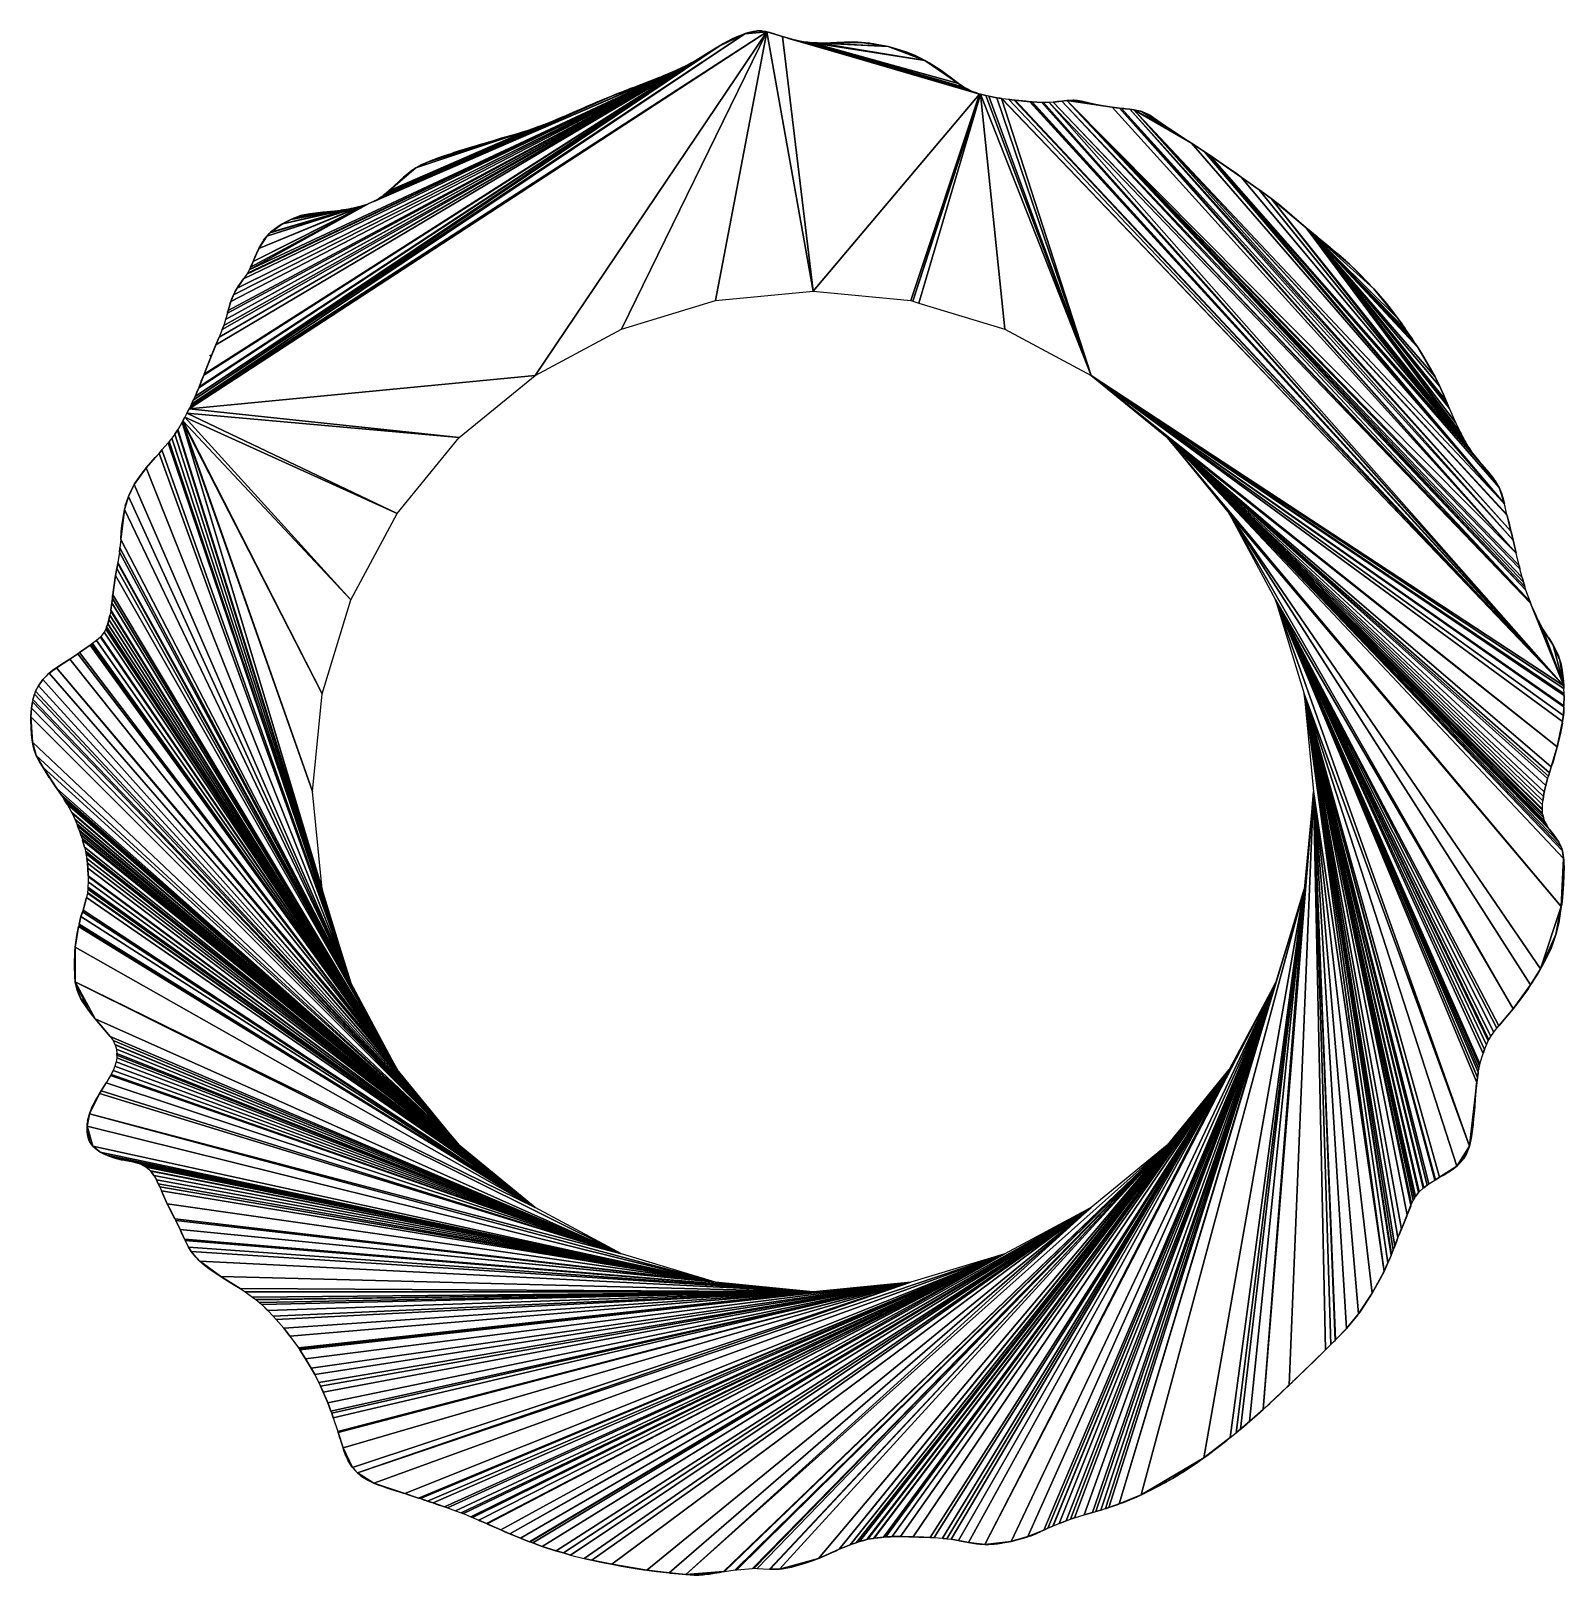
# Model space of a CAD drawing. Extents: x -97 to 93, y -97 to 94.
import ezdxf

# ---------------------------------------------------------------- set-up
doc = ezdxf.new("R2010")
doc.units = 0

msp = doc.modelspace()

# ---------------------------------------------------------------- linework, layer by layer
for points in [[(-5.75, 94.11, 82), (-77.15, 47.72, 82), (-77.31, 47.4, 82)], [(-34.45, 51.55, 82), (-5.75, 94.11, 82), (-77.31, 47.4, 82)], [(-5.75, 94.11, 82), (-77.02, 47.99, 82), (-77.15, 47.72, 82)], [(-5.75, 94.11, 82), (-8.45, 93.87, 82), (-77.02, 47.99, 82)], [(-8.45, 93.87, 82), (-76.81, 48.47, 82), (-77.02, 47.99, 82)], [(-8.45, 93.87, 82), (-11.65, 92.33, 82), (-76.81, 48.47, 82)], [(-34.45, 51.55, 82), (-23.73, 57.28, 82), (-5.75, 94.11, 82)], [(-23.73, 57.28, 82), (-12.1, 60.81, 82), (-5.75, 94.11, 82)], [(-12.1, 60.81, 82), (0, 62, 82), (-5.75, 94.11, 82)], [(-8.45, 93.87, 82), (-9.66, 93.4, 82), (-11.65, 92.33, 82)], [(-8.45, 93.87, 82), (-8.58, 93.84, 82), (-9.66, 93.4, 82)], [(-8.58, 93.84, 82), (-9.47, 93.48, 82), (-9.66, 93.4, 82)], [(-8.45, 93.87, 82), (-8.51, 93.86, 82), (-8.58, 93.84, 82)], [(-6.79, 94.23, 82), (-7.31, 94.16, 82), (-8.45, 93.87, 82)], [(-5.75, 94.11, 82), (-6.79, 94.23, 82), (-8.45, 93.87, 82)], [(-7.31, 94.16, 82), (-7.75, 94.06, 82), (-8.45, 93.87, 82)], [(-7.75, 94.06, 82), (-7.97, 94.02, 82), (-8.45, 93.87, 82)], [(-7.97, 94.02, 82), (-8.41, 93.89, 82), (-8.45, 93.87, 82)], [(-7.31, 94.16, 82), (-7.44, 94.14, 82), (-7.75, 94.06, 82)], [(-6.79, 94.23, 82), (-6.92, 94.23, 82), (-7.31, 94.16, 82)], [(-6.27, 94.21, 82), (-6.4, 94.23, 82), (-6.79, 94.23, 82)], [(-5.75, 94.11, 82), (-6.27, 94.21, 82), (-6.79, 94.23, 82)], [(-5.75, 94.11, 82), (-5.88, 94.15, 82), (-6.27, 94.21, 82)], [(-5.28, 94.01, 82), (-5.36, 94.03, 82), (-5.75, 94.11, 82)], [(-4.74, 93.83, 82), (-5.28, 94.01, 82), (-5.75, 94.11, 82)], [(-3.79, 93.52, 82), (-4.74, 93.83, 82), (-5.75, 94.11, 82)], [(0, 62, 82), (-3.79, 93.52, 82), (-5.75, 94.11, 82)], [(-4.74, 93.83, 82), (-4.8, 93.85, 82), (-5.28, 94.01, 82)], [(-3.79, 93.52, 82), (-3.83, 93.53, 82), (-4.74, 93.83, 82)], [(-11.65, 92.33, 82), (-76.57, 48.95, 82), (-76.81, 48.47, 82)], [(-11.65, 92.33, 82), (-12.79, 91.64, 82), (-76.57, 48.95, 82)], [(-11.65, 92.33, 82), (-11.91, 92.18, 82), (-12.79, 91.64, 82)], [(-11.91, 92.18, 82), (-12.27, 91.97, 82), (-12.79, 91.64, 82)], [(-9.66, 93.4, 82), (-11.1, 92.67, 82), (-11.65, 92.33, 82)], [(-11.1, 92.67, 82), (-11.42, 92.48, 82), (-11.65, 92.33, 82)], [(-9.66, 93.4, 82), (-10.05, 93.23, 82), (-11.1, 92.67, 82)], [(20.22, 86.54, 82), (-3.18, 93.34, 82), (-3.79, 93.52, 82)], [(20.61, 86.41, 82), (20.22, 86.54, 82), (-3.79, 93.52, 82)], [(0, 62, 82), (20.61, 86.41, 82), (-3.79, 93.52, 82)], [(-2.23, 93.08, 82), (-2.62, 93.19, 82), (-3.18, 93.34, 82)], [(19.83, 86.68, 82), (-2.23, 93.08, 82), (-3.18, 93.34, 82)], [(20.22, 86.54, 82), (19.83, 86.68, 82), (-3.18, 93.34, 82)], [(-1.64, 92.98, 82), (-2.16, 93.07, 82), (-2.23, 93.08, 82)], [(-1.18, 92.88, 82), (-1.64, 92.98, 82), (-2.23, 93.08, 82)], [(19.69, 86.73, 82), (-1.18, 92.88, 82), (-2.23, 93.08, 82)], [(19.83, 86.68, 82), (19.69, 86.73, 82), (-2.23, 93.08, 82)], [(19.15, 87, 82), (-0.75, 92.83, 82), (-1.18, 92.88, 82)], [(19.69, 86.73, 82), (19.15, 87, 82), (-1.18, 92.88, 82)], [(-0.66, 92.82, 82), (-0.71, 92.83, 82), (-0.75, 92.83, 82)], [(18.65, 87.28, 82), (-0.66, 92.82, 82), (-0.75, 92.83, 82)], [(19.15, 87, 82), (18.65, 87.28, 82), (-0.75, 92.83, 82)], [(18, 87.71, 82), (-0.14, 92.77, 82), (-0.66, 92.82, 82)], [(18.65, 87.28, 82), (18, 87.71, 82), (-0.66, 92.82, 82)], [(0.3, 92.76, 82), (-0.01, 92.77, 82), (-0.14, 92.77, 82)], [(0.6, 92.74, 82), (0.3, 92.76, 82), (-0.14, 92.77, 82)], [(13.84, 90.57, 82), (0.6, 92.74, 82), (-0.14, 92.77, 82)], [(18, 87.71, 82), (13.84, 90.57, 82), (-0.14, 92.77, 82)], [(9.3, 92.28, 82), (0.91, 92.73, 82), (0.6, 92.74, 82)], [(13.84, 90.57, 82), (9.3, 92.28, 82), (0.6, 92.74, 82)], [(1.43, 92.73, 82), (1.22, 92.73, 82), (0.91, 92.73, 82)], [(9.3, 92.28, 82), (1.43, 92.73, 82), (0.91, 92.73, 82)], [(3.87, 92.83, 82), (2.95, 92.79, 82), (1.43, 92.73, 82)], [(6, 92.81, 82), (3.87, 92.83, 82), (1.43, 92.73, 82)], [(9.3, 92.28, 82), (6, 92.81, 82), (1.43, 92.73, 82)], [(3.87, 92.83, 82), (3.01, 92.8, 82), (2.95, 92.79, 82)], [(5.15, 92.84, 82), (4.95, 92.84, 82), (3.87, 92.83, 82)], [(6, 92.81, 82), (5.15, 92.84, 82), (3.87, 92.83, 82)], [(6, 92.81, 82), (5.54, 92.83, 82), (5.15, 92.84, 82)], [(7.17, 92.68, 82), (6.97, 92.7, 82), (6, 92.81, 82)], [(7.5, 92.62, 82), (7.17, 92.68, 82), (6, 92.81, 82)], [(7.89, 92.56, 82), (7.5, 92.62, 82), (6, 92.81, 82)], [(9.3, 92.28, 82), (7.89, 92.56, 82), (6, 92.81, 82)], [(7.89, 92.56, 82), (7.69, 92.59, 82), (7.5, 92.62, 82)], [(9.3, 92.28, 82), (8.6, 92.43, 82), (7.89, 92.56, 82)], [(10.3, 92.01, 82), (9.43, 92.25, 82), (9.3, 92.28, 82)], [(10.42, 91.97, 82), (10.3, 92.01, 82), (9.3, 92.28, 82)], [(11.73, 91.54, 82), (10.42, 91.97, 82), (9.3, 92.28, 82)], [(12.54, 91.22, 82), (11.73, 91.54, 82), (9.3, 92.28, 82)], [(13.84, 90.57, 82), (12.54, 91.22, 82), (9.3, 92.28, 82)], [(11.73, 91.54, 82), (10.83, 91.85, 82), (10.42, 91.97, 82)], [(-12.79, 91.64, 82), (-76.12, 49.99, 82), (-76.57, 48.95, 82)], [(-12.79, 91.64, 82), (-13.66, 91.1, 82), (-76.12, 49.99, 82)], [(-13.66, 91.1, 82), (-76.05, 50.15, 82), (-76.12, 49.99, 82)], [(-13.66, 91.1, 82), (-75.48, 51.56, 82), (-76.05, 50.15, 82)], [(-13.66, 91.1, 82), (-14.75, 90.46, 82), (-75.48, 51.56, 82)], [(-14.75, 90.46, 82), (-75.44, 51.68, 82), (-75.48, 51.56, 82)], [(-14.75, 90.46, 82), (-73.98, 55.35, 82), (-75.44, 51.68, 82)], [(-14.75, 90.46, 82), (-73.59, 56.3, 82), (-73.98, 55.35, 82)], [(-14.75, 90.46, 82), (-73.2, 57.24, 82), (-73.59, 56.3, 82)], [(-14.75, 90.46, 82), (-73.02, 57.73, 82), (-73.2, 57.24, 82)], [(-14.75, 90.46, 82), (-72.78, 58.48, 82), (-73.02, 57.73, 82)], [(-14.75, 90.46, 82), (-15.25, 90.19, 82), (-72.78, 58.48, 82)], [(-15.25, 90.19, 82), (-72.56, 59.27, 82), (-72.78, 58.48, 82)], [(-15.25, 90.19, 82), (-15.79, 89.9, 82), (-72.56, 59.27, 82)], [(-14.75, 90.46, 82), (-15.19, 90.22, 82), (-15.25, 90.19, 82)], [(-12.79, 91.64, 82), (-13.19, 91.4, 82), (-13.66, 91.1, 82)], [(12.54, 91.22, 82), (12.06, 91.41, 82), (11.73, 91.54, 82)], [(13.37, 90.83, 82), (13.3, 90.86, 82), (12.54, 91.22, 82)], [(13.84, 90.57, 82), (13.37, 90.83, 82), (12.54, 91.22, 82)], [(15.47, 89.57, 82), (14.43, 90.25, 82), (13.84, 90.57, 82)], [(16.01, 89.2, 82), (15.47, 89.57, 82), (13.84, 90.57, 82)], [(16.51, 88.81, 82), (16.01, 89.2, 82), (13.84, 90.57, 82)], [(17.12, 88.36, 82), (16.51, 88.81, 82), (13.84, 90.57, 82)], [(18, 87.71, 82), (17.12, 88.36, 82), (13.84, 90.57, 82)], [(-15.79, 89.9, 82), (-72.48, 59.57, 82), (-72.56, 59.27, 82)], [(-15.79, 89.9, 82), (-15.86, 89.86, 82), (-72.48, 59.57, 82)], [(-15.86, 89.86, 82), (-72.15, 60.7, 82), (-72.48, 59.57, 82)], [(-15.86, 89.86, 82), (-71.8, 61.53, 82), (-72.15, 60.7, 82)], [(-15.86, 89.86, 82), (-71.35, 62.37, 82), (-71.8, 61.53, 82)], [(-15.86, 89.86, 82), (-16.29, 89.66, 82), (-71.35, 62.37, 82)], [(-16.29, 89.66, 82), (-70.55, 63.51, 82), (-71.35, 62.37, 82)], [(-16.29, 89.66, 82), (-70.14, 64.1, 82), (-70.55, 63.51, 82)], [(-16.29, 89.66, 82), (-70.07, 64.22, 82), (-70.14, 64.1, 82)], [(-16.29, 89.66, 82), (-17.4, 89.15, 82), (-70.07, 64.22, 82)], [(-17.4, 89.15, 82), (-69.85, 64.61, 82), (-70.07, 64.22, 82)], [(-17.4, 89.15, 82), (-54.94, 72.87, 82), (-69.85, 64.61, 82)], [(-17.4, 89.15, 82), (-18.92, 88.5, 82), (-54.94, 72.87, 82)], [(-18.92, 88.5, 82), (-19.06, 88.44, 82), (-54.94, 72.87, 82)], [(-19.06, 88.44, 82), (-54.41, 73.1, 82), (-54.94, 72.87, 82)], [(-19.06, 88.44, 82), (-25.06, 86.12, 82), (-54.41, 73.1, 82)], [(-19.06, 88.44, 82), (-22.06, 87.28, 82), (-25.06, 86.12, 82)], [(-19.06, 88.44, 82), (-20.82, 87.76, 82), (-22.06, 87.28, 82)], [(-19.06, 88.44, 82), (-19.97, 88.1, 82), (-20.82, 87.76, 82)], [(-17.4, 89.15, 82), (-18.57, 88.65, 82), (-18.92, 88.5, 82)], [(-18.57, 88.65, 82), (-18.65, 88.62, 82), (-18.92, 88.5, 82)], [(-18.57, 88.65, 82), (-18.61, 88.63, 82), (-18.65, 88.62, 82)], [(-17.4, 89.15, 82), (-18.45, 88.71, 82), (-18.57, 88.65, 82)], [(-16.29, 89.66, 82), (-17.4, 89.15, 82), (-17.4, 89.15, 82)], [(-17.4, 89.15, 82), (-17.4, 89.15, 82), (-17.4, 89.15, 82)], [(16.51, 88.81, 82), (16.08, 89.15, 82), (16.01, 89.2, 82)], [(17.12, 88.36, 82), (16.67, 88.7, 82), (16.51, 88.81, 82)], [(17.55, 88.04, 82), (17.39, 88.17, 82), (17.12, 88.36, 82)], [(18, 87.71, 82), (17.55, 88.04, 82), (17.12, 88.36, 82)], [(-25.06, 86.12, 82), (-27.16, 85.24, 82), (-54.41, 73.1, 82)], [(-25.06, 86.12, 82), (-26.58, 85.5, 82), (-27.16, 85.24, 82)], [(-25.06, 86.12, 82), (-26.42, 85.57, 82), (-26.58, 85.5, 82)], [(-25.06, 86.12, 82), (-25.19, 86.07, 82), (-26.42, 85.57, 82)], [(-22.06, 87.28, 82), (-23.74, 86.65, 82), (-25.06, 86.12, 82)], [(-23.74, 86.65, 82), (-24.52, 86.35, 82), (-25.06, 86.12, 82)], [(-23.74, 86.65, 82), (-24.1, 86.52, 82), (-24.52, 86.35, 82)], [(-24.1, 86.52, 82), (-24.13, 86.52, 82), (-24.52, 86.35, 82)], [(-22.06, 87.28, 82), (-23.01, 86.94, 82), (-23.74, 86.65, 82)], [(-22.06, 87.28, 82), (-22.9, 86.99, 82), (-23.01, 86.94, 82)], [(-22.06, 87.28, 82), (-22.21, 87.23, 82), (-22.9, 86.99, 82)], [(-22.21, 87.23, 82), (-22.66, 87.08, 82), (-22.9, 86.99, 82)], [(-20.82, 87.76, 82), (-21.32, 87.57, 82), (-22.06, 87.28, 82)], [(-21.32, 87.57, 82), (-21.88, 87.35, 82), (-22.06, 87.28, 82)], [(-21.88, 87.35, 82), (-22.01, 87.3, 82), (-22.06, 87.28, 82)], [(-21.32, 87.57, 82), (-21.41, 87.54, 82), (-21.88, 87.35, 82)], [(0, 62, 82), (12.1, 60.81, 82), (20.61, 86.41, 82)], [(12.1, 60.81, 82), (12.33, 60.74, 82), (20.61, 86.41, 82)], [(12.33, 60.74, 82), (20.74, 86.38, 82), (20.61, 86.41, 82)], [(12.33, 60.74, 82), (13.08, 60.51, 82), (20.74, 86.38, 82)], [(20.74, 86.38, 82), (13.08, 60.51, 82), (23.73, 57.28, 82)], [(18.65, 87.28, 82), (18.51, 87.37, 82), (18, 87.71, 82)], [(19.69, 86.73, 82), (19.28, 86.95, 82), (19.15, 87, 82)], [(20.22, 86.54, 82), (20.02, 86.62, 82), (19.83, 86.68, 82)], [(20.41, 86.48, 82), (20.32, 86.51, 82), (20.22, 86.54, 82)], [(20.61, 86.41, 82), (20.41, 86.48, 82), (20.22, 86.54, 82)], [(20.74, 86.38, 82), (23.73, 57.28, 82), (34.45, 51.55, 82)], [(21.39, 86.21, 82), (20.79, 86.36, 82), (20.74, 86.38, 82)], [(21.39, 86.21, 82), (20.74, 86.38, 82), (34.45, 51.55, 82)], [(21.78, 86.13, 82), (21.39, 86.21, 82), (34.45, 51.55, 82)], [(22.74, 85.94, 82), (21.93, 86.1, 82), (21.78, 86.13, 82)], [(22.74, 85.94, 82), (21.78, 86.13, 82), (34.45, 51.55, 82)], [(-27.16, 85.24, 82), (-28.76, 84.54, 82), (-54.41, 73.1, 82)], [(-28.76, 84.54, 82), (-30.78, 83.67, 82), (-54.41, 73.1, 82)], [(-28.76, 84.54, 82), (-29.76, 84.12, 82), (-30.78, 83.67, 82)], [(-27.16, 85.24, 82), (-27.78, 84.98, 82), (-28.76, 84.54, 82)], [(-26.58, 85.5, 82), (-26.75, 85.43, 82), (-27.16, 85.24, 82)], [(23.35, 85.84, 82), (23.15, 85.88, 82), (22.74, 85.94, 82)], [(23.35, 85.84, 82), (22.74, 85.94, 82), (34.45, 51.55, 82)], [(23.35, 85.84, 82), (34.45, 51.55, 82), (93, 13.07, 82)], [(23.41, 85.83, 82), (23.35, 85.84, 82), (93, 13.07, 82)], [(24.23, 85.73, 82), (23.41, 85.83, 82), (93, 13.07, 82)], [(24.91, 85.64, 82), (24.37, 85.72, 82), (24.23, 85.73, 82)], [(24.91, 85.64, 82), (24.23, 85.73, 82), (93, 13.07, 82)], [(25.04, 85.63, 82), (24.91, 85.64, 82), (93, 13.07, 82)], [(26.65, 85.49, 82), (26.41, 85.51, 82), (25.04, 85.63, 82)], [(26.83, 85.46, 82), (26.65, 85.49, 82), (25.04, 85.63, 82)], [(26.83, 85.46, 82), (25.04, 85.63, 82), (93, 13.07, 82)], [(26.94, 85.45, 82), (26.83, 85.46, 82), (93, 13.07, 82)], [(27.13, 85.44, 82), (26.94, 85.45, 82), (93, 13.07, 82)], [(28.33, 85.38, 82), (28.23, 85.38, 82), (27.13, 85.44, 82)], [(28.33, 85.38, 82), (27.13, 85.44, 82), (93, 13.07, 82)], [(28.55, 85.37, 82), (28.33, 85.38, 82), (93, 13.07, 82)], [(29.22, 85.38, 82), (28.55, 85.37, 82), (93, 13.07, 82)], [(29.74, 85.42, 82), (29.22, 85.38, 82), (88.88, 23.34, 82)], [(29.22, 85.38, 82), (93, 13.07, 82), (88.88, 23.34, 82)], [(30.8, 85.52, 82), (30.28, 85.48, 82), (29.74, 85.42, 82)], [(30.8, 85.52, 82), (29.74, 85.42, 82), (88.81, 23.52, 82)], [(29.74, 85.42, 82), (88.88, 23.34, 82), (88.81, 23.52, 82)], [(31.44, 85.59, 82), (31.25, 85.58, 82), (30.8, 85.52, 82)], [(31.44, 85.59, 82), (30.8, 85.52, 82), (88.3, 24.95, 82)], [(30.8, 85.52, 82), (88.81, 23.52, 82), (88.3, 24.95, 82)], [(32.22, 85.63, 82), (31.7, 85.62, 82), (31.44, 85.59, 82)], [(32.74, 85.59, 82), (32.22, 85.63, 82), (31.44, 85.59, 82)], [(31.7, 85.62, 82), (31.61, 85.62, 82), (31.44, 85.59, 82)], [(31.44, 85.59, 82), (88.3, 24.95, 82), (88.18, 25.34, 82)], [(31.44, 85.59, 82), (88.18, 25.34, 82), (88, 25.93, 82)], [(31.44, 85.59, 82), (88, 25.93, 82), (87.82, 26.51, 82)], [(31.44, 85.59, 82), (87.82, 26.51, 82), (87.55, 27.58, 82)], [(34.83, 85.16, 82), (32.74, 85.59, 82), (31.44, 85.59, 82)], [(35.87, 84.95, 82), (34.83, 85.16, 82), (31.44, 85.59, 82)], [(31.44, 85.59, 82), (87.55, 27.58, 82), (87.45, 27.99, 82)], [(31.44, 85.59, 82), (87.45, 27.99, 82), (87.08, 29.51, 82)], [(37.03, 84.77, 82), (35.87, 84.95, 82), (31.44, 85.59, 82)], [(37.03, 84.77, 82), (31.44, 85.59, 82), (87.08, 29.51, 82)], [(32.74, 85.59, 82), (32.32, 85.63, 82), (32.22, 85.63, 82)], [(33.41, 85.47, 82), (33.26, 85.51, 82), (32.74, 85.59, 82)], [(34.83, 85.16, 82), (33.41, 85.47, 82), (32.74, 85.59, 82)], [(37.96, 84.65, 82), (37.57, 84.7, 82), (37.03, 84.77, 82)], [(37.96, 84.65, 82), (37.03, 84.77, 82), (87.08, 29.51, 82)], [(37.96, 84.65, 82), (37.83, 84.67, 82), (37.57, 84.7, 82)], [(38.22, 84.62, 82), (37.96, 84.65, 82), (87.08, 29.51, 82)], [(38.71, 84.58, 82), (38.48, 84.61, 82), (38.22, 84.62, 82)], [(39.23, 84.52, 82), (38.71, 84.58, 82), (38.22, 84.62, 82)], [(38.22, 84.62, 82), (87.08, 29.51, 82), (86.72, 31.14, 82)], [(39.23, 84.52, 82), (38.22, 84.62, 82), (86.72, 31.14, 82)], [(39.5, 84.48, 82), (39.37, 84.5, 82), (39.23, 84.52, 82)], [(39.23, 84.52, 82), (86.72, 31.14, 82), (86.46, 32.19, 82)], [(39.23, 84.52, 82), (86.46, 32.19, 82), (86.44, 32.26, 82)], [(39.71, 84.45, 82), (39.5, 84.48, 82), (39.23, 84.52, 82)], [(39.71, 84.45, 82), (39.23, 84.52, 82), (86.44, 32.26, 82)], [(40.25, 84.34, 82), (40.02, 84.39, 82), (39.71, 84.45, 82)], [(40.66, 84.24, 82), (40.25, 84.34, 82), (39.71, 84.45, 82)], [(39.71, 84.45, 82), (86.44, 32.26, 82), (85.97, 34.2, 82)], [(44.04, 82.17, 82), (40.66, 84.24, 82), (39.71, 84.45, 82)], [(46, 80.86, 82), (44.04, 82.17, 82), (39.71, 84.45, 82)], [(39.71, 84.45, 82), (85.97, 34.2, 82), (85.94, 34.31, 82)], [(39.71, 84.45, 82), (85.94, 34.31, 82), (85.65, 35.65, 82)], [(46.86, 80.31, 82), (46, 80.86, 82), (39.71, 84.45, 82)], [(46.86, 80.31, 82), (39.71, 84.45, 82), (85.65, 35.65, 82)], [(40.66, 84.24, 82), (40.57, 84.27, 82), (40.25, 84.34, 82)], [(41.53, 83.87, 82), (41.09, 84.07, 82), (40.66, 84.24, 82)], [(43.67, 82.42, 82), (41.53, 83.87, 82), (40.66, 84.24, 82)], [(44.04, 82.17, 82), (43.67, 82.42, 82), (40.66, 84.24, 82)], [(-30.78, 83.67, 82), (-31.4, 83.41, 82), (-54.41, 73.1, 82)], [(-31.4, 83.41, 82), (-31.46, 83.38, 82), (-54.41, 73.1, 82)], [(-31.46, 83.38, 82), (-32.05, 83.14, 82), (-54.41, 73.1, 82)], [(-32.05, 83.14, 82), (-53.89, 73.38, 82), (-54.41, 73.1, 82)], [(-32.05, 83.14, 82), (-32.96, 82.77, 82), (-53.89, 73.38, 82)], [(-32.96, 82.77, 82), (-53.37, 73.73, 82), (-53.89, 73.38, 82)], [(-32.96, 82.77, 82), (-34.54, 82.17, 82), (-53.37, 73.73, 82)], [(-32.96, 82.77, 82), (-33.72, 82.49, 82), (-34.54, 82.17, 82)], [(-33.72, 82.49, 82), (-34.14, 82.34, 82), (-34.54, 82.17, 82)], [(-31.46, 83.38, 82), (-31.47, 83.38, 82), (-32.05, 83.14, 82)], [(-30.78, 83.67, 82), (-30.99, 83.59, 82), (-31.4, 83.41, 82)], [(-29.76, 84.12, 82), (-30.14, 83.95, 82), (-30.78, 83.67, 82)], [(42.18, 83.46, 82), (41.69, 83.78, 82), (41.53, 83.87, 82)], [(43.67, 82.42, 82), (42.18, 83.46, 82), (41.53, 83.87, 82)], [(43.67, 82.42, 82), (43, 82.9, 82), (42.18, 83.46, 82)], [(-34.54, 82.17, 82), (-53.26, 73.82, 82), (-53.37, 73.73, 82)], [(-34.54, 82.17, 82), (-34.65, 82.13, 82), (-53.26, 73.82, 82)], [(-34.65, 82.13, 82), (-52.89, 74.13, 82), (-53.26, 73.82, 82)], [(-34.65, 82.13, 82), (-35.59, 81.81, 82), (-52.89, 74.13, 82)], [(-35.59, 81.81, 82), (-52.57, 74.41, 82), (-52.89, 74.13, 82)], [(-35.59, 81.81, 82), (-49.2, 77.27, 82), (-52.57, 74.41, 82)], [(-35.59, 81.81, 82), (-47.76, 77.97, 82), (-49.2, 77.27, 82)], [(-35.59, 81.81, 82), (-47.58, 78.05, 82), (-47.76, 77.97, 82)], [(-35.59, 81.81, 82), (-47.16, 78.22, 82), (-47.58, 78.05, 82)], [(-35.59, 81.81, 82), (-45.94, 78.66, 82), (-47.16, 78.22, 82)], [(-35.59, 81.81, 82), (-36.67, 81.48, 82), (-45.94, 78.66, 82)], [(-36.67, 81.48, 82), (-44.76, 79.06, 82), (-45.94, 78.66, 82)], [(-36.67, 81.48, 82), (-41.76, 79.98, 82), (-44.76, 79.06, 82)], [(-36.67, 81.48, 82), (-40.47, 80.37, 82), (-41.76, 79.98, 82)], [(-40.47, 80.37, 82), (-41.09, 80.2, 82), (-41.76, 79.98, 82)], [(-40.47, 80.37, 82), (-40.75, 80.3, 82), (-41.09, 80.2, 82)], [(-36.67, 81.48, 82), (-40.19, 80.45, 82), (-40.47, 80.37, 82)], [(-40.19, 80.45, 82), (-40.24, 80.44, 82), (-40.47, 80.37, 82)], [(-36.67, 81.48, 82), (-39.41, 80.68, 82), (-40.19, 80.45, 82)], [(-36.67, 81.48, 82), (-37.85, 81.15, 82), (-39.41, 80.68, 82)], [(-37.85, 81.15, 82), (-39.28, 80.73, 82), (-39.41, 80.68, 82)], [(-37.85, 81.15, 82), (-38.9, 80.86, 82), (-39.28, 80.73, 82)], [(-37.85, 81.15, 82), (-38.63, 80.94, 82), (-38.9, 80.86, 82)], [(-36.67, 81.48, 82), (-36.97, 81.4, 82), (-37.85, 81.15, 82)], [(-35.59, 81.81, 82), (-35.65, 81.8, 82), (-36.67, 81.48, 82)], [(-35.65, 81.8, 82), (-36.49, 81.54, 82), (-36.67, 81.48, 82)], [(-35.65, 81.8, 82), (-36.28, 81.61, 82), (-36.49, 81.54, 82)], [(44.36, 81.96, 82), (44.19, 82.08, 82), (44.04, 82.17, 82)], [(46, 80.86, 82), (44.36, 81.96, 82), (44.04, 82.17, 82)], [(-45.94, 78.66, 82), (-46.43, 78.49, 82), (-47.16, 78.22, 82)], [(-44.76, 79.06, 82), (-45.54, 78.81, 82), (-45.94, 78.66, 82)], [(-41.76, 79.98, 82), (-44.5, 79.15, 82), (-44.76, 79.06, 82)], [(-41.76, 79.98, 82), (-42.63, 79.73, 82), (-44.5, 79.15, 82)], [(-42.63, 79.73, 82), (-43.98, 79.32, 82), (-44.5, 79.15, 82)], [(-42.63, 79.73, 82), (-44.5, 79.15, 82), (-44.5, 79.15, 82)], [(-41.76, 79.98, 82), (-42.5, 79.77, 82), (-42.63, 79.73, 82)], [(-41.09, 80.2, 82), (-41.26, 80.14, 82), (-41.76, 79.98, 82)], [(48.44, 79.27, 82), (46.97, 80.24, 82), (46.86, 80.31, 82)], [(48.47, 79.24, 82), (48.44, 79.27, 82), (46.86, 80.31, 82)], [(48.47, 79.24, 82), (46.86, 80.31, 82), (85.65, 35.65, 82)], [(49.07, 78.86, 82), (48.47, 79.24, 82), (85.65, 35.65, 82)], [(49.43, 78.61, 82), (49.13, 78.82, 82), (49.07, 78.86, 82)], [(49.07, 78.86, 82), (85.65, 35.65, 82), (84.98, 37.64, 82)], [(50.85, 77.64, 82), (49.43, 78.61, 82), (49.07, 78.86, 82)], [(51.44, 77.22, 82), (50.85, 77.64, 82), (49.07, 78.86, 82)], [(49.07, 78.86, 82), (84.98, 37.64, 82), (82.72, 40.65, 82)], [(49.07, 78.86, 82), (82.72, 40.65, 82), (82.08, 41.43, 82)], [(53.01, 76.13, 82), (51.44, 77.22, 82), (49.07, 78.86, 82)], [(53.01, 76.13, 82), (49.07, 78.86, 82), (82.08, 41.43, 82)], [(-49.2, 77.27, 82), (-52.33, 74.62, 82), (-52.57, 74.41, 82)], [(-49.2, 77.27, 82), (-50.75, 76.09, 82), (-52.33, 74.62, 82)], [(-49.2, 77.27, 82), (-49.9, 76.78, 82), (-50.75, 76.09, 82)], [(-49.9, 76.78, 82), (-50.53, 76.28, 82), (-50.75, 76.09, 82)], [(-49.2, 77.27, 82), (-49.72, 76.92, 82), (-49.9, 76.78, 82)], [(-47.76, 77.97, 82), (-48.54, 77.62, 82), (-49.2, 77.27, 82)], [(-48.54, 77.62, 82), (-48.67, 77.56, 82), (-49.2, 77.27, 82)], [(-47.76, 77.97, 82), (-48.15, 77.8, 82), (-48.54, 77.62, 82)], [(-47.58, 78.05, 82), (-47.7, 78, 82), (-47.76, 77.97, 82)], [(-47.16, 78.22, 82), (-47.19, 78.21, 82), (-47.58, 78.05, 82)], [(53.01, 76.13, 82), (52.47, 76.51, 82), (51.44, 77.22, 82)], [(-52.33, 74.62, 82), (-52.44, 74.53, 82), (-52.57, 74.41, 82)], [(-52.33, 74.62, 82), (-52.42, 74.55, 82), (-52.44, 74.53, 82)], [(-50.75, 76.09, 82), (-51.33, 75.57, 82), (-52.33, 74.62, 82)], [(-51.33, 75.57, 82), (-51.89, 75.05, 82), (-52.33, 74.62, 82)], [(-50.75, 76.09, 82), (-50.77, 76.07, 82), (-51.33, 75.57, 82)], [(53.07, 76.08, 82), (53.04, 76.11, 82), (53.01, 76.13, 82)], [(55.24, 74.55, 82), (53.07, 76.08, 82), (53.01, 76.13, 82)], [(53.01, 76.13, 82), (82.08, 41.43, 82), (81.86, 41.72, 82)], [(55.24, 74.55, 82), (53.01, 76.13, 82), (81.86, 41.72, 82)], [(-54.94, 72.87, 82), (-69.68, 64.95, 82), (-69.85, 64.61, 82)], [(-54.94, 72.87, 82), (-55.37, 72.7, 82), (-69.68, 64.95, 82)], [(-53.89, 73.38, 82), (-54.28, 73.17, 82), (-54.41, 73.1, 82)], [(-53.37, 73.73, 82), (-53.56, 73.62, 82), (-53.89, 73.38, 82)], [(-52.89, 74.13, 82), (-53.09, 73.97, 82), (-53.26, 73.82, 82)], [(-52.44, 74.53, 82), (-52.48, 74.5, 82), (-52.57, 74.41, 82)], [(55.7, 74.23, 82), (55.59, 74.32, 82), (55.24, 74.55, 82)], [(55.97, 74.04, 82), (55.7, 74.23, 82), (55.24, 74.55, 82)], [(55.24, 74.55, 82), (81.86, 41.72, 82), (81.52, 42.17, 82)], [(56.72, 73.48, 82), (55.97, 74.04, 82), (55.24, 74.55, 82)], [(56.72, 73.48, 82), (55.24, 74.55, 82), (81.52, 42.17, 82)], [(57.99, 72.5, 82), (57.27, 73.07, 82), (56.72, 73.48, 82)], [(58.34, 72.18, 82), (57.99, 72.5, 82), (56.72, 73.48, 82)], [(56.72, 73.48, 82), (81.52, 42.17, 82), (81.24, 42.61, 82)], [(59.29, 71.36, 82), (58.34, 72.18, 82), (56.72, 73.48, 82)], [(59.48, 71.19, 82), (59.29, 71.36, 82), (56.72, 73.48, 82)], [(59.87, 70.85, 82), (59.48, 71.19, 82), (56.72, 73.48, 82)], [(56.72, 73.48, 82), (81.24, 42.61, 82), (80.81, 43.31, 82)], [(56.72, 73.48, 82), (80.81, 43.31, 82), (80.62, 43.66, 82)], [(61.06, 69.82, 82), (59.87, 70.85, 82), (56.72, 73.48, 82)], [(61.06, 69.82, 82), (56.72, 73.48, 82), (80.62, 43.66, 82)], [(-55.37, 72.7, 82), (-69.36, 65.65, 82), (-69.68, 64.95, 82)], [(-55.37, 72.7, 82), (-55.46, 72.67, 82), (-69.36, 65.65, 82)], [(-55.46, 72.67, 82), (-68.65, 67.29, 82), (-69.36, 65.65, 82)], [(-55.46, 72.67, 82), (-55.98, 72.52, 82), (-68.65, 67.29, 82)], [(-55.98, 72.52, 82), (-67.69, 68.79, 82), (-68.65, 67.29, 82)], [(-55.98, 72.52, 82), (-56.67, 72.35, 82), (-67.69, 68.79, 82)], [(-56.67, 72.35, 82), (-67.28, 69.21, 82), (-67.69, 68.79, 82)], [(-56.67, 72.35, 82), (-57, 72.27, 82), (-67.28, 69.21, 82)], [(-57, 72.27, 82), (-67.2, 69.28, 82), (-67.28, 69.21, 82)], [(-57, 72.27, 82), (-65.73, 70.33, 82), (-67.2, 69.28, 82)], [(-57, 72.27, 82), (-57.55, 72.15, 82), (-65.73, 70.33, 82)], [(-57.55, 72.15, 82), (-58.59, 71.99, 82), (-65.73, 70.33, 82)], [(-58.59, 71.99, 82), (-64.69, 70.86, 82), (-65.73, 70.33, 82)], [(-64.69, 70.86, 82), (-65.37, 70.55, 82), (-65.73, 70.33, 82)], [(-64.69, 70.86, 82), (-65.11, 70.67, 82), (-65.37, 70.55, 82)], [(-58.59, 71.99, 82), (-59.31, 71.9, 82), (-64.69, 70.86, 82)], [(-59.31, 71.9, 82), (-64.2, 71.09, 82), (-64.69, 70.86, 82)], [(-64.2, 71.09, 82), (-64.33, 71.04, 82), (-64.69, 70.86, 82)], [(-59.31, 71.9, 82), (-63.29, 71.4, 82), (-64.2, 71.09, 82)], [(-63.29, 71.4, 82), (-63.81, 71.24, 82), (-64.2, 71.09, 82)], [(-63.29, 71.4, 82), (-63.48, 71.35, 82), (-63.81, 71.24, 82)], [(-59.31, 71.9, 82), (-62.33, 71.57, 82), (-63.29, 71.4, 82)], [(-62.33, 71.57, 82), (-63.17, 71.42, 82), (-63.29, 71.4, 82)], [(-59.31, 71.9, 82), (-61.01, 71.73, 82), (-62.33, 71.57, 82)], [(-59.31, 71.9, 82), (-60.75, 71.77, 82), (-61.01, 71.73, 82)], [(-57.55, 72.15, 82), (-58.46, 72.02, 82), (-58.59, 71.99, 82)], [(-57, 72.27, 82), (-57.22, 72.23, 82), (-57.55, 72.15, 82)], [(-55.98, 72.52, 82), (-56.33, 72.44, 82), (-56.67, 72.35, 82)], [(59.29, 71.36, 82), (58.48, 72.06, 82), (58.34, 72.18, 82)], [(59.48, 71.19, 82), (59.35, 71.31, 82), (59.29, 71.36, 82)], [(61.06, 69.82, 82), (59.95, 70.8, 82), (59.87, 70.85, 82)], [(-67.28, 69.21, 82), (-67.62, 68.87, 82), (-67.69, 68.79, 82)], [(-67.28, 69.21, 82), (-67.46, 69.05, 82), (-67.62, 68.87, 82)], [(-67.2, 69.28, 82), (-67.25, 69.24, 82), (-67.28, 69.21, 82)], [(-65.73, 70.33, 82), (-67.16, 69.32, 82), (-67.2, 69.28, 82)], [(-65.73, 70.33, 82), (-66.78, 69.63, 82), (-67.16, 69.32, 82)], [(-66.78, 69.63, 82), (-66.94, 69.52, 82), (-67.16, 69.32, 82)], [(-65.73, 70.33, 82), (-66.42, 69.89, 82), (-66.78, 69.63, 82)], [(-65.73, 70.33, 82), (-65.9, 70.24, 82), (-66.42, 69.89, 82)], [(62.55, 68.61, 82), (62.42, 68.72, 82), (61.06, 69.82, 82)], [(64.55, 66.96, 82), (62.55, 68.61, 82), (61.06, 69.82, 82)], [(66.44, 65.31, 82), (64.55, 66.96, 82), (61.06, 69.82, 82)], [(61.06, 69.82, 82), (80.62, 43.66, 82), (80.54, 43.81, 82)], [(61.06, 69.82, 82), (80.54, 43.81, 82), (80.27, 44.33, 82)], [(69.44, 62.27, 82), (66.44, 65.31, 82), (61.06, 69.82, 82)], [(72.47, 58.56, 82), (69.44, 62.27, 82), (61.06, 69.82, 82)], [(61.06, 69.82, 82), (80.27, 44.33, 82), (79.61, 45.67, 82)], [(61.06, 69.82, 82), (79.61, 45.67, 82), (78.82, 47.45, 82)], [(73.4, 57.23, 82), (72.47, 58.56, 82), (61.06, 69.82, 82)], [(73.98, 56.41, 82), (73.4, 57.23, 82), (61.06, 69.82, 82)], [(61.06, 69.82, 82), (78.82, 47.45, 82), (78.67, 47.82, 82)], [(61.06, 69.82, 82), (78.67, 47.82, 82), (78.43, 48.39, 82)], [(74.19, 56.12, 82), (73.98, 56.41, 82), (61.06, 69.82, 82)], [(74.59, 55.52, 82), (74.19, 56.12, 82), (61.06, 69.82, 82)], [(61.06, 69.82, 82), (78.43, 48.39, 82), (77.62, 50.19, 82)], [(61.06, 69.82, 82), (77.62, 50.19, 82), (77.04, 51.35, 82)], [(74.95, 54.95, 82), (74.59, 55.52, 82), (61.06, 69.82, 82)], [(77.04, 51.35, 82), (74.95, 54.95, 82), (61.06, 69.82, 82)], [(-68.65, 67.29, 82), (-69.16, 66.18, 82), (-69.36, 65.65, 82)], [(-68.65, 67.29, 82), (-68.68, 67.22, 82), (-69.16, 66.18, 82)], [(-67.69, 68.79, 82), (-68.26, 67.99, 82), (-68.65, 67.29, 82)], [(-68.26, 67.99, 82), (-68.48, 67.63, 82), (-68.65, 67.29, 82)], [(-67.69, 68.79, 82), (-68.07, 68.31, 82), (-68.26, 67.99, 82)], [(-67.69, 68.79, 82), (-67.98, 68.44, 82), (-68.07, 68.31, 82)], [(64.08, 67.36, 82), (62.62, 68.55, 82), (62.55, 68.61, 82)], [(64.55, 66.96, 82), (64.08, 67.36, 82), (62.55, 68.61, 82)], [(-69.36, 65.65, 82), (-69.63, 65.05, 82), (-69.68, 64.95, 82)], [(-69.16, 66.18, 82), (-69.29, 65.85, 82), (-69.36, 65.65, 82)], [(65.93, 65.79, 82), (65.08, 66.52, 82), (64.55, 66.96, 82)], [(66.44, 65.31, 82), (65.93, 65.79, 82), (64.55, 66.96, 82)], [(67.3, 64.49, 82), (66.65, 65.12, 82), (66.44, 65.31, 82)], [(69.44, 62.27, 82), (67.3, 64.49, 82), (66.44, 65.31, 82)], [(-70.55, 63.51, 82), (-71.26, 62.52, 82), (-71.35, 62.37, 82)], [(-70.55, 63.51, 82), (-71.16, 62.66, 82), (-71.26, 62.52, 82)], [(69.44, 62.27, 82), (67.72, 64.08, 82), (67.3, 64.49, 82)], [(-71.8, 61.53, 82), (-72.05, 60.96, 82), (-72.15, 60.7, 82)], [(-71.8, 61.53, 82), (-71.86, 61.39, 82), (-72.05, 60.96, 82)], [(-71.8, 61.53, 82), (-71.83, 61.48, 82), (-71.86, 61.39, 82)], [(-71.35, 62.37, 82), (-71.77, 61.6, 82), (-71.8, 61.53, 82)], [(-71.35, 62.37, 82), (-71.63, 61.91, 82), (-71.77, 61.6, 82)], [(-71.35, 62.37, 82), (-71.59, 61.98, 82), (-71.63, 61.91, 82)], [(70.81, 60.69, 82), (70.57, 61, 82), (69.44, 62.27, 82)], [(71.33, 60.07, 82), (70.81, 60.69, 82), (69.44, 62.27, 82)], [(72.47, 58.56, 82), (71.33, 60.07, 82), (69.44, 62.27, 82)], [(-72.48, 59.57, 82), (-72.53, 59.39, 82), (-72.56, 59.27, 82)], [(-72.48, 59.57, 82), (-72.49, 59.52, 82), (-72.53, 59.39, 82)], [(-72.15, 60.7, 82), (-72.24, 60.44, 82), (-72.48, 59.57, 82)], [(-72.15, 60.7, 82), (-72.18, 60.61, 82), (-72.24, 60.44, 82)], [(71.33, 60.07, 82), (70.93, 60.55, 82), (70.81, 60.69, 82)], [(72.01, 59.18, 82), (71.88, 59.37, 82), (71.33, 60.07, 82)], [(72.47, 58.56, 82), (72.01, 59.18, 82), (71.33, 60.07, 82)], [(-73.02, 57.73, 82), (-73.04, 57.7, 82), (-73.2, 57.24, 82)], [(72.96, 57.88, 82), (72.53, 58.47, 82), (72.47, 58.56, 82)], [(73.29, 57.39, 82), (72.96, 57.88, 82), (72.47, 58.56, 82)], [(73.4, 57.23, 82), (73.29, 57.39, 82), (72.47, 58.56, 82)], [(-73.59, 56.3, 82), (-73.7, 56.06, 82), (-73.98, 55.35, 82)], [(73.98, 56.41, 82), (73.94, 56.48, 82), (73.4, 57.23, 82)], [(74.19, 56.12, 82), (74.08, 56.28, 82), (73.98, 56.41, 82)], [(74.95, 54.95, 82), (74.79, 55.22, 82), (74.59, 55.52, 82)], [(-73.98, 55.35, 82), (-75.28, 52.14, 82), (-75.44, 51.68, 82)], [(-73.98, 55.35, 82), (-74.02, 55.25, 82), (-75.28, 52.14, 82)], [(-74.02, 55.25, 82), (-74.03, 55.22, 82), (-75.28, 52.14, 82)], [(-74.65, 54.04, 81.05), (-74.59, 54.06, 81.34), (-74.72, 53.95, 80.82)], [(75.35, 54.3, 82), (75.25, 54.47, 82), (74.95, 54.95, 82)], [(77.04, 51.35, 82), (75.35, 54.3, 82), (74.95, 54.95, 82)], [(77.04, 51.35, 82), (75.62, 53.86, 82), (75.35, 54.3, 82)], [(77.04, 51.35, 82), (76.93, 51.56, 82), (75.62, 53.86, 82)], [(-43.84, 43.84, 82), (-34.45, 51.55, 82), (-77.31, 47.4, 82)], [(-76.12, 49.99, 82), (-76.33, 49.55, 82), (-76.57, 48.95, 82)], [(-75.48, 51.56, 82), (-75.81, 50.82, 82), (-76.05, 50.15, 82)], [(-75.48, 51.56, 82), (-75.81, 50.83, 82), (-75.81, 50.82, 82)], [(34.45, 51.55, 82), (43.84, 43.84, 82), (92.19, 5.52, 82)], [(34.45, 51.55, 82), (92.19, 5.52, 82), (92.85, 8.68, 82)], [(34.45, 51.55, 82), (92.85, 8.68, 82), (92.94, 9.42, 82)], [(34.45, 51.55, 82), (92.94, 9.42, 82), (92.98, 10.47, 82)], [(34.45, 51.55, 82), (92.98, 10.47, 82), (92.99, 10.6, 82)], [(34.45, 51.55, 82), (92.99, 10.6, 82), (93.02, 11.9, 82)], [(34.45, 51.55, 82), (93.02, 11.9, 82), (93.03, 12.1, 82)], [(34.45, 51.55, 82), (93.03, 12.1, 82), (93, 12.75, 82)], [(34.45, 51.55, 82), (93, 12.75, 82), (93, 13.07, 82)], [(77.62, 50.19, 82), (77.47, 50.52, 82), (77.04, 51.35, 82)], [(77.62, 50.19, 82), (77.52, 50.41, 82), (77.47, 50.52, 82)], [(78.43, 48.39, 82), (77.96, 49.48, 82), (77.62, 50.19, 82)], [(-76.81, 48.47, 82), (-76.86, 48.38, 82), (-77.02, 47.99, 82)], [(78.43, 48.39, 82), (78.36, 48.56, 82), (77.96, 49.48, 82)], [(78.67, 47.82, 82), (78.56, 48.09, 82), (78.43, 48.39, 82)], [(-77.83, 46.39, 82), (-77.9, 46.28, 82), (-78.08, 45.92, 82)], [(-57.28, 23.73, 82), (-77.83, 46.39, 82), (-78.08, 45.92, 82)], [(-51.55, 34.45, 82), (-77.58, 46.87, 82), (-77.83, 46.39, 82)], [(-57.28, 23.73, 82), (-51.55, 34.45, 82), (-77.83, 46.39, 82)], [(-77.31, 47.4, 82), (-77.53, 46.96, 82), (-77.58, 46.87, 82)], [(-43.84, 43.84, 82), (-77.31, 47.4, 82), (-77.58, 46.87, 82)], [(-51.55, 34.45, 82), (-43.84, 43.84, 82), (-77.58, 46.87, 82)], [(-77.31, 47.4, 82), (-77.38, 47.28, 82), (-77.53, 46.96, 82)], [(-57.28, -23.73, 82), (-79.09, 44.27, 82), (-79.44, 43.79, 82)], [(-78.75, 44.78, 82), (-78.96, 44.46, 82), (-79.09, 44.27, 82)], [(-57.28, -23.73, 82), (-78.75, 44.78, 82), (-79.09, 44.27, 82)], [(-57.28, -23.73, 82), (-78.7, 44.84, 82), (-78.75, 44.78, 82)], [(-60.81, -12.1, 82), (-78.16, 45.76, 82), (-78.7, 44.84, 82)], [(-57.28, -23.73, 82), (-60.81, -12.1, 82), (-78.7, 44.84, 82)], [(-78.12, 45.82, 82), (-78.14, 45.79, 82), (-78.16, 45.76, 82)], [(-62, 0, 82), (-78.12, 45.82, 82), (-78.16, 45.76, 82)], [(-60.81, -12.1, 82), (-62, 0, 82), (-78.16, 45.76, 82)], [(-60.81, 12.1, 82), (-78.08, 45.92, 82), (-78.12, 45.82, 82)], [(-62, 0, 82), (-60.81, 12.1, 82), (-78.12, 45.82, 82)], [(-60.81, 12.1, 82), (-57.28, 23.73, 82), (-78.08, 45.92, 82)], [(-80.67, 42.31, 82), (-80.67, 42.31, 82), (-81.03, 41.89, 82)], [(-57.28, -23.73, 82), (-80.67, 42.31, 82), (-81.03, 41.89, 82)], [(-79.88, 43.21, 82), (-80.67, 42.31, 82), (-80.67, 42.31, 82)], [(-57.28, -23.73, 82), (-79.88, 43.21, 82), (-80.67, 42.31, 82)], [(-57.28, -23.73, 82), (-79.77, 43.34, 82), (-79.88, 43.21, 82)], [(-57.28, -23.73, 82), (-79.44, 43.79, 82), (-79.77, 43.34, 82)], [(43.84, 43.84, 82), (51.55, 34.45, 82), (92.68, -14.26, 82)], [(43.84, 43.84, 82), (92.68, -14.26, 82), (92.96, -8.32, 82)], [(43.84, 43.84, 82), (92.96, -8.32, 82), (92.81, -7.35, 82)], [(43.84, 43.84, 82), (92.81, -7.35, 82), (92.67, -6.89, 82)], [(43.84, 43.84, 82), (92.67, -6.89, 82), (92.38, -6.3, 82)], [(43.84, 43.84, 82), (92.38, -6.3, 82), (91.24, -4.73, 82)], [(43.84, 43.84, 82), (91.24, -4.73, 82), (90.97, -4.34, 82)], [(43.84, 43.84, 82), (90.97, -4.34, 82), (90.93, -4.28, 82)], [(43.84, 43.84, 82), (90.93, -4.28, 82), (90.66, -3.78, 82)], [(43.84, 43.84, 82), (90.66, -3.78, 82), (90.61, -3.64, 82)], [(43.84, 43.84, 82), (90.61, -3.64, 82), (90.48, -3.23, 82)], [(43.84, 43.84, 82), (90.48, -3.23, 82), (90.41, -2.91, 82)], [(43.84, 43.84, 82), (90.41, -2.91, 82), (90.37, -2.71, 82)], [(43.84, 43.84, 82), (90.37, -2.71, 82), (90.35, -2.32, 82)], [(43.84, 43.84, 82), (90.35, -2.32, 82), (90.34, -2.19, 82)], [(43.84, 43.84, 82), (90.34, -2.19, 82), (90.36, -1.67, 82)], [(43.84, 43.84, 82), (90.36, -1.67, 82), (90.4, -1.15, 82)], [(43.84, 43.84, 82), (90.4, -1.15, 82), (90.46, -0.63, 82)], [(43.84, 43.84, 82), (90.46, -0.63, 82), (90.58, -0.07, 82)], [(43.84, 43.84, 82), (90.58, -0.07, 82), (90.77, 0.74, 82)], [(43.84, 43.84, 82), (90.77, 0.74, 82), (90.99, 1.59, 82)], [(43.84, 43.84, 82), (90.99, 1.59, 82), (91.08, 1.89, 82)], [(43.84, 43.84, 82), (91.08, 1.89, 82), (91.22, 2.29, 82)], [(43.84, 43.84, 82), (91.22, 2.29, 82), (91.44, 3.03, 82)], [(43.84, 43.84, 82), (91.44, 3.03, 82), (92.19, 5.52, 82)], [(80.62, 43.66, 82), (80.56, 43.77, 82), (80.54, 43.81, 82)], [(81.52, 42.17, 82), (81.28, 42.56, 82), (81.24, 42.61, 82)], [(-81.03, 41.89, 82), (-81.49, 41.38, 82), (-82.63, 40.08, 82)], [(-57.28, -23.73, 82), (-81.03, 41.89, 82), (-82.63, 40.08, 82)], [(-81.49, 41.38, 82), (-81.58, 41.29, 82), (-82.63, 40.08, 82)], [(-81.03, 41.89, 82), (-81.33, 41.56, 82), (-81.49, 41.38, 82)], [(82.72, 40.65, 82), (82.31, 41.15, 82), (82.08, 41.43, 82)], [(82.72, 40.65, 82), (82.51, 40.93, 82), (82.31, 41.15, 82)], [(84.98, 37.64, 82), (82.83, 40.52, 82), (82.72, 40.65, 82)], [(83.67, 39.56, 82), (83.42, 39.85, 82), (82.83, 40.52, 82)], [(84.17, 38.94, 82), (83.67, 39.56, 82), (82.83, 40.52, 82)], [(84.98, 37.64, 82), (84.17, 38.94, 82), (82.83, 40.52, 82)], [(-82.63, 40.08, 82), (-83.67, 38.7, 82), (-84.11, 38.03, 82)], [(-57.28, -23.73, 82), (-82.63, 40.08, 82), (-84.11, 38.03, 82)], [(-83.67, 38.7, 82), (-84.05, 38.13, 82), (-84.11, 38.03, 82)], [(-83.67, 38.7, 82), (-83.75, 38.58, 82), (-84.05, 38.13, 82)], [(-82.63, 40.08, 82), (-83.38, 39.12, 82), (-83.67, 38.7, 82)], [(-83.38, 39.12, 82), (-83.46, 39.03, 82), (-83.67, 38.7, 82)], [(-82.63, 40.08, 82), (-83.08, 39.52, 82), (-83.38, 39.12, 82)], [(84.17, 38.94, 82), (84.02, 39.13, 82), (83.67, 39.56, 82)], [(84.98, 37.64, 82), (84.47, 38.53, 82), (84.17, 38.94, 82)], [(84.98, 37.64, 82), (84.83, 37.94, 82), (84.47, 38.53, 82)], [(-84.81, 36.56, 82), (-85.21, 35.38, 82), (-85.32, 34.93, 82)], [(-57.28, -23.73, 82), (-84.81, 36.56, 82), (-85.32, 34.93, 82)], [(-84.81, 36.56, 82), (-84.94, 36.23, 82), (-85.21, 35.38, 82)], [(-84.11, 38.03, 82), (-84.74, 36.76, 82), (-84.81, 36.56, 82)], [(-57.28, -23.73, 82), (-84.11, 38.03, 82), (-84.81, 36.56, 82)], [(-84.11, 38.03, 82), (-84.65, 36.95, 82), (-84.74, 36.76, 82)], [(-84.11, 38.03, 82), (-84.19, 37.88, 82), (-84.65, 36.95, 82)], [(85.28, 36.95, 82), (85.07, 37.47, 82), (84.98, 37.64, 82)], [(85.65, 35.65, 82), (85.28, 36.95, 82), (84.98, 37.64, 82)], [(85.28, 36.95, 82), (85.18, 37.21, 82), (85.07, 37.47, 82)], [(85.44, 36.43, 82), (85.44, 36.43, 82), (85.28, 36.95, 82)], [(85.65, 35.65, 82), (85.44, 36.43, 82), (85.28, 36.95, 82)], [(85.65, 35.65, 82), (85.44, 36.42, 82), (85.44, 36.43, 82)], [(85.65, 35.65, 82), (85.6, 35.91, 82), (85.44, 36.42, 82)], [(-85.32, 34.93, 82), (-85.65, 32.91, 82), (-85.78, 31.21, 82)], [(-57.28, -23.73, 82), (-85.32, 34.93, 82), (-85.78, 31.21, 82)], [(-85.32, 34.93, 82), (-85.43, 34.39, 82), (-85.65, 32.91, 82)], [(51.55, 34.45, 82), (57.28, 23.73, 82), (86.7, -26.92, 82)], [(51.55, 34.45, 82), (86.7, -26.92, 82), (88.87, -23.98, 82)], [(51.55, 34.45, 82), (88.87, -23.98, 82), (90.1, -21.99, 82)], [(51.55, 34.45, 82), (90.1, -21.99, 82), (92.68, -14.26, 82)], [(-85.65, 32.91, 82), (-85.71, 32.18, 82), (-85.78, 31.21, 82)], [(-85.65, 32.91, 82), (-85.71, 32.19, 82), (-85.71, 32.18, 82)], [(86.44, 32.26, 82), (86.17, 33.45, 82), (85.97, 34.2, 82)], [(86.44, 32.26, 82), (86.24, 33.17, 82), (86.17, 33.45, 82)], [(86.44, 32.26, 82), (86.44, 32.28, 82), (86.24, 33.17, 82)], [(-57.28, -23.73, 82), (-85.78, 31.21, 82), (-85.88, 30.17, 82)], [(-85.71, 32.18, 82), (-85.74, 31.92, 82), (-85.78, 31.21, 82)], [(86.72, 31.14, 82), (86.46, 32.17, 82), (86.46, 32.19, 82)], [(86.72, 31.14, 82), (86.67, 31.35, 82), (86.46, 32.17, 82)], [(87.08, 29.51, 82), (86.95, 30.13, 82), (86.72, 31.14, 82)], [(-57.28, -23.73, 82), (-85.94, 29.64, 82), (-86.13, 28.37, 82)], [(-85.88, 30.17, 82), (-85.93, 29.78, 82), (-85.94, 29.64, 82)], [(-57.28, -23.73, 82), (-85.88, 30.17, 82), (-85.94, 29.64, 82)], [(-86.26, 27.64, 82), (-86.37, 27.18, 82), (-86.43, 26.77, 82)], [(-51.55, -34.45, 82), (-86.26, 27.64, 82), (-86.43, 26.77, 82)], [(-86.15, 28.24, 82), (-86.17, 28.16, 82), (-86.26, 27.64, 82)], [(-51.55, -34.45, 82), (-86.15, 28.24, 82), (-86.26, 27.64, 82)], [(-51.55, -34.45, 82), (-86.13, 28.37, 82), (-86.15, 28.24, 82)], [(-51.55, -34.45, 82), (-57.28, -23.73, 82), (-86.13, 28.37, 82)], [(87.55, 27.58, 82), (87.54, 27.64, 82), (87.45, 27.99, 82)], [(87.55, 27.58, 82), (87.55, 27.58, 82), (87.54, 27.64, 82)], [(-86.43, 26.77, 82), (-86.73, 24.69, 82), (-86.76, 24.36, 82)], [(-51.55, -34.45, 82), (-86.43, 26.77, 82), (-86.76, 24.36, 82)], [(-86.43, 26.77, 82), (-86.52, 26.19, 82), (-86.73, 24.69, 82)], [(88, 25.93, 82), (87.96, 26.06, 82), (87.82, 26.51, 82)], [(88.18, 25.34, 82), (88.04, 25.8, 82), (88, 25.93, 82)], [(-86.87, 23.38, 82), (-86.95, 22.86, 82), (-86.99, 22.47, 82)], [(-51.55, -34.45, 82), (-86.87, 23.38, 82), (-86.99, 22.47, 82)], [(-86.81, 23.9, 82), (-86.86, 23.51, 82), (-86.87, 23.38, 82)], [(-51.55, -34.45, 82), (-86.81, 23.9, 82), (-86.87, 23.38, 82)], [(-86.76, 24.36, 82), (-86.78, 24.22, 82), (-86.81, 23.9, 82)], [(-51.55, -34.45, 82), (-86.76, 24.36, 82), (-86.81, 23.9, 82)], [(-86.78, 24.22, 82), (-86.8, 24.1, 82), (-86.81, 23.9, 82)], [(-86.76, 24.36, 82), (-86.77, 24.29, 82), (-86.78, 24.22, 82)], [(-86.73, 24.69, 82), (-86.75, 24.49, 82), (-86.76, 24.36, 82)], [(57.28, 23.73, 82), (60.81, 12.1, 82), (81.29, -43.94, 82)], [(57.28, 23.73, 82), (81.29, -43.94, 82), (82.2, -36.05, 82)], [(57.28, 23.73, 82), (82.2, -36.05, 82), (82.29, -35.45, 82)], [(57.28, 23.73, 82), (82.29, -35.45, 82), (82.4, -34.79, 82)], [(57.28, 23.73, 82), (82.4, -34.79, 82), (82.46, -34.42, 82)], [(57.28, 23.73, 82), (82.46, -34.42, 82), (82.55, -34.03, 82)], [(57.28, 23.73, 82), (82.55, -34.03, 82), (82.61, -33.77, 82)], [(57.28, 23.73, 82), (82.61, -33.77, 82), (82.99, -32.47, 82)], [(57.28, 23.73, 82), (82.99, -32.47, 82), (83.15, -31.99, 82)], [(57.28, 23.73, 82), (83.15, -31.99, 82), (83.4, -31.38, 82)], [(57.28, 23.73, 82), (83.4, -31.38, 82), (83.63, -30.9, 82)], [(57.28, 23.73, 82), (83.63, -30.9, 82), (83.7, -30.76, 82)], [(57.28, 23.73, 82), (83.7, -30.76, 82), (83.94, -30.36, 82)], [(57.28, 23.73, 82), (83.94, -30.36, 82), (84.31, -29.84, 82)], [(57.28, 23.73, 82), (84.31, -29.84, 82), (84.7, -29.33, 82)], [(57.28, 23.73, 82), (84.7, -29.33, 82), (84.93, -29.04, 82)], [(57.28, 23.73, 82), (84.93, -29.04, 82), (86.7, -26.92, 82)], [(88.88, 23.34, 82), (88.86, 23.39, 82), (88.81, 23.52, 82)], [(93, 13.07, 82), (89.17, 22.65, 82), (88.88, 23.34, 82)], [(-87.24, 21.29, 82), (-87.35, 20.9, 82), (-87.39, 20.77, 82)], [(-51.55, -34.45, 82), (-87.24, 21.29, 82), (-87.39, 20.77, 82)], [(-87.24, 21.29, 82), (-87.28, 21.16, 82), (-87.35, 20.9, 82)], [(-87.11, 21.82, 82), (-87.21, 21.43, 82), (-87.24, 21.29, 82)], [(-51.55, -34.45, 82), (-87.11, 21.82, 82), (-87.24, 21.29, 82)], [(-51.55, -34.45, 82), (-87.01, 22.34, 82), (-87.11, 21.82, 82)], [(-51.55, -34.45, 82), (-86.99, 22.47, 82), (-87.01, 22.34, 82)], [(89.53, 21.82, 82), (89.51, 21.86, 82), (89.17, 22.65, 82)], [(93, 13.07, 82), (89.53, 21.82, 82), (89.17, 22.65, 82)], [(93, 13.07, 82), (89.84, 21.16, 82), (89.53, 21.82, 82)], [(93, 13.07, 82), (90.05, 20.75, 82), (89.84, 21.16, 82)], [(-51.55, -34.45, 82), (-88.23, 19.21, 82), (-88.3, 19.13, 82)], [(-51.55, -34.45, 82), (-87.84, 19.74, 82), (-88.23, 19.21, 82)], [(-51.55, -34.45, 82), (-87.64, 20.12, 82), (-87.84, 19.74, 82)], [(-51.55, -34.45, 82), (-87.58, 20.25, 82), (-87.64, 20.12, 82)], [(-51.55, -34.45, 82), (-87.53, 20.38, 82), (-87.58, 20.25, 82)], [(-87.39, 20.77, 82), (-87.44, 20.64, 82), (-87.53, 20.38, 82)], [(-51.55, -34.45, 82), (-87.39, 20.77, 82), (-87.53, 20.38, 82)], [(90.41, 20.12, 82), (90.14, 20.61, 82), (90.05, 20.75, 82)], [(93, 13.07, 82), (90.41, 20.12, 82), (90.05, 20.75, 82)], [(91.69, 18.11, 82), (91.08, 19.08, 82), (90.41, 20.12, 82)], [(93, 13.07, 82), (91.69, 18.11, 82), (90.41, 20.12, 82)], [(-89.55, 18.12, 82), (-90.4, 17.54, 82), (-90.87, 17.2, 82)], [(-51.55, -34.45, 82), (-89.55, 18.12, 82), (-90.87, 17.2, 82)], [(-51.55, -34.45, 82), (-89.44, 18.2, 82), (-89.55, 18.12, 82)], [(-89.27, 18.33, 82), (-89.39, 18.24, 82), (-89.44, 18.2, 82)], [(-51.55, -34.45, 82), (-89.27, 18.33, 82), (-89.44, 18.2, 82)], [(-51.55, -34.45, 82), (-88.78, 18.68, 82), (-89.27, 18.33, 82)], [(-51.55, -34.45, 82), (-88.3, 19.13, 82), (-88.78, 18.68, 82)], [(91.25, 18.82, 82), (91.19, 18.92, 82), (91.08, 19.08, 82)], [(91.69, 18.11, 82), (91.25, 18.82, 82), (91.08, 19.08, 82)], [(91.69, 18.11, 82), (91.34, 18.69, 82), (91.25, 18.82, 82)], [(91.69, 18.11, 82), (91.58, 18.3, 82), (91.34, 18.69, 82)], [(92.02, 17.51, 82), (91.7, 18.09, 82), (91.69, 18.11, 82)], [(92.52, 16.27, 82), (92.02, 17.51, 82), (91.69, 18.11, 82)], [(93, 13.07, 82), (92.52, 16.27, 82), (91.69, 18.11, 82)], [(92.02, 17.51, 82), (91.96, 17.64, 82), (91.7, 18.09, 82)], [(92.28, 16.92, 82), (92.2, 17.14, 82), (92.02, 17.51, 82)], [(92.52, 16.27, 82), (92.28, 16.92, 82), (92.02, 17.51, 82)], [(-92.08, 16.4, 82), (-93.44, 15.52, 82), (-93.75, 15.3, 82)], [(-51.55, -34.45, 82), (-92.08, 16.4, 82), (-93.75, 15.3, 82)], [(-92.08, 16.4, 82), (-92.75, 15.99, 82), (-93.44, 15.52, 82)], [(-91.09, 17.04, 82), (-91.47, 16.81, 82), (-92.08, 16.4, 82)], [(-51.55, -34.45, 82), (-91.09, 17.04, 82), (-92.08, 16.4, 82)], [(-51.55, -34.45, 82), (-90.87, 17.2, 82), (-91.09, 17.04, 82)], [(92.52, 16.27, 82), (92.41, 16.6, 82), (92.28, 16.92, 82)], [(92.65, 15.76, 82), (92.57, 16.08, 82), (92.52, 16.27, 82)], [(92.8, 15.03, 82), (92.65, 15.76, 82), (92.52, 16.27, 82)], [(93, 13.07, 82), (92.8, 15.03, 82), (92.52, 16.27, 82)], [(92.8, 15.03, 82), (92.73, 15.42, 82), (92.65, 15.76, 82)], [(-95.41, 13.86, 82), (-95.73, 13.47, 82), (-95.96, 13.08, 82)], [(-43.84, -43.84, 82), (-95.41, 13.86, 82), (-95.96, 13.08, 82)], [(-94.64, 14.65, 82), (-95.32, 13.99, 82), (-95.41, 13.86, 82)], [(-43.84, -43.84, 82), (-94.64, 14.65, 82), (-95.41, 13.86, 82)], [(-94.64, 14.65, 82), (-95.03, 14.28, 82), (-95.32, 13.99, 82)], [(-94.64, 14.65, 82), (-94.81, 14.51, 82), (-95.03, 14.28, 82)], [(-93.75, 15.3, 82), (-94.53, 14.74, 82), (-94.64, 14.65, 82)], [(-43.84, -43.84, 82), (-93.75, 15.3, 82), (-94.64, 14.65, 82)], [(-93.75, 15.3, 82), (-94.19, 15.01, 82), (-94.53, 14.74, 82)], [(-93.75, 15.3, 82), (-94.08, 15.09, 82), (-94.19, 15.01, 82)], [(-43.84, -43.84, 82), (-51.55, -34.45, 82), (-93.75, 15.3, 82)], [(92.95, 13.6, 82), (92.93, 13.99, 82), (92.8, 15.03, 82)], [(93, 13.07, 82), (92.95, 13.6, 82), (92.8, 15.03, 82)], [(93, 13.07, 82), (92.97, 13.47, 82), (92.95, 13.6, 82)], [(-96.47, 12.03, 82), (-96.53, 11.9, 82), (-96.68, 11.38, 82)], [(-43.84, -43.84, 82), (-96.47, 12.03, 82), (-96.68, 11.38, 82)], [(-43.84, -43.84, 82), (-96.32, 12.42, 82), (-96.47, 12.03, 82)], [(-95.96, 13.08, 82), (-96.05, 12.94, 82), (-96.32, 12.42, 82)], [(-43.84, -43.84, 82), (-95.96, 13.08, 82), (-96.32, 12.42, 82)], [(60.81, 12.1, 82), (62, 0, 82), (70.72, -59.47, 82)], [(60.81, 12.1, 82), (70.72, -59.47, 82), (71.19, -58.42, 82)], [(60.81, 12.1, 82), (71.19, -58.42, 82), (71.59, -57.51, 82)], [(60.81, 12.1, 82), (71.59, -57.51, 82), (71.63, -57.38, 82)], [(60.81, 12.1, 82), (71.63, -57.38, 82), (71.87, -56.81, 82)], [(60.81, 12.1, 82), (71.87, -56.81, 82), (72.04, -56.34, 82)], [(60.81, 12.1, 82), (72.04, -56.34, 82), (72.45, -55.27, 82)], [(60.81, 12.1, 82), (72.45, -55.27, 82), (72.87, -54.23, 82)], [(60.81, 12.1, 82), (72.87, -54.23, 82), (73.6, -52.47, 82)], [(60.81, 12.1, 82), (73.6, -52.47, 82), (74.06, -51.25, 82)], [(60.81, 12.1, 82), (74.06, -51.25, 82), (74.12, -51.1, 82)], [(60.81, 12.1, 82), (74.12, -51.1, 82), (74.32, -50.7, 82)], [(60.81, 12.1, 82), (74.32, -50.7, 82), (74.49, -50.42, 82)], [(60.81, 12.1, 82), (74.49, -50.42, 82), (74.61, -50.21, 82)], [(60.81, 12.1, 82), (74.61, -50.21, 82), (75.01, -49.68, 82)], [(60.81, 12.1, 82), (75.01, -49.68, 82), (75.09, -49.61, 82)], [(60.81, 12.1, 82), (75.09, -49.61, 82), (75.57, -49.16, 82)], [(60.81, 12.1, 82), (75.57, -49.16, 82), (75.64, -49.11, 82)], [(60.81, 12.1, 82), (75.64, -49.11, 82), (76.06, -48.79, 82)], [(60.81, 12.1, 82), (76.06, -48.79, 82), (76.29, -48.63, 82)], [(60.81, 12.1, 82), (76.29, -48.63, 82), (77.02, -48.17, 82)], [(60.81, 12.1, 82), (77.02, -48.17, 82), (77.1, -48.12, 82)], [(60.81, 12.1, 82), (77.1, -48.12, 82), (77.61, -47.81, 82)], [(60.81, 12.1, 82), (77.61, -47.81, 82), (79.73, -46.44, 82)], [(60.81, 12.1, 82), (79.73, -46.44, 82), (81.29, -43.94, 82)], [(92.99, 10.6, 82), (93.02, 11.38, 82), (93.02, 11.9, 82)], [(93, 12.75, 82), (93, 12.94, 82), (93, 13.07, 82)], [(-96.82, 10.33, 82), (-96.86, 9.94, 82), (-96.9, 9.33, 82)], [(-96.82, 10.33, 82), (-96.9, 9.33, 82), (-96.9, 9.23, 82)], [(-43.84, -43.84, 82), (-96.82, 10.33, 82), (-96.9, 9.23, 82)], [(-96.71, 11.11, 82), (-96.75, 10.88, 82), (-96.82, 10.33, 82)], [(-43.84, -43.84, 82), (-96.71, 11.11, 82), (-96.82, 10.33, 82)], [(-43.84, -43.84, 82), (-96.68, 11.38, 82), (-96.71, 11.11, 82)], [(92.94, 9.42, 82), (92.99, 10.33, 82), (92.98, 10.47, 82)], [(92.94, 9.42, 82), (92.98, 9.88, 82), (92.99, 10.33, 82)], [(92.94, 9.42, 82), (92.98, 9.81, 82), (92.98, 9.88, 82)], [(-96.9, 9.33, 82), (-96.9, 9.29, 82), (-96.9, 9.23, 82)], [(-96.9, 9.23, 82), (-96.9, 8.25, 82), (-96.87, 7.46, 82)], [(-96.9, 9.23, 82), (-96.87, 7.46, 82), (-96.83, 7.07, 82)], [(-96.9, 9.23, 82), (-96.83, 7.07, 82), (-96.8, 6.68, 82)], [(-96.9, 9.23, 82), (-96.8, 6.68, 82), (-96.72, 6.12, 82)], [(-43.84, -43.84, 82), (-96.9, 9.23, 82), (-96.72, 6.12, 82)], [(92.19, 5.52, 82), (92.83, 8.46, 82), (92.85, 8.68, 82)], [(92.19, 5.52, 82), (92.68, 7.64, 82), (92.83, 8.46, 82)], [(92.68, 7.64, 82), (92.8, 8.2, 82), (92.83, 8.46, 82)], [(92.85, 8.68, 82), (92.93, 9.29, 82), (92.94, 9.42, 82)], [(92.85, 8.68, 82), (92.92, 9.16, 82), (92.93, 9.29, 82)], [(92.85, 8.68, 82), (92.89, 8.9, 82), (92.92, 9.16, 82)], [(-96.83, 7.07, 82), (-96.81, 6.81, 82), (-96.8, 6.68, 82)], [(-96.8, 6.68, 82), (-96.75, 6.29, 82), (-96.72, 6.12, 82)], [(-96.72, 6.12, 82), (-96.65, 5.72, 82), (-96.63, 5.64, 82)], [(-96.72, 6.12, 82), (-96.63, 5.64, 82), (-96.48, 5.12, 82)], [(-96.72, 6.12, 82), (-96.48, 5.12, 82), (-96.23, 4.46, 82)], [(-43.84, -43.84, 82), (-96.72, 6.12, 82), (-96.23, 4.46, 82)], [(92.19, 5.52, 82), (92.63, 7.4, 82), (92.68, 7.64, 82)], [(92.19, 5.52, 82), (92.26, 5.78, 82), (92.63, 7.4, 82)], [(92.19, 5.52, 82), (92.23, 5.65, 82), (92.26, 5.78, 82)], [(-96.63, 5.64, 82), (-96.52, 5.25, 82), (-96.48, 5.12, 82)], [(-96.48, 5.12, 82), (-96.33, 4.66, 82), (-96.29, 4.57, 82)], [(-96.48, 5.12, 82), (-96.29, 4.57, 82), (-96.23, 4.46, 82)], [(-96.23, 4.46, 82), (-96.05, 4.07, 82), (-95.95, 3.88, 82)], [(-96.23, 4.46, 82), (-95.95, 3.88, 82), (-95.84, 3.68, 82)], [(-96.23, 4.46, 82), (-95.84, 3.68, 82), (-95.39, 2.95, 82)], [(-43.84, -43.84, 82), (-96.23, 4.46, 82), (-95.39, 2.95, 82)], [(91.44, 3.03, 82), (91.63, 3.55, 82), (92.19, 5.52, 82)], [(91.63, 3.55, 82), (91.77, 3.94, 82), (92.19, 5.52, 82)], [(91.63, 3.55, 82), (91.69, 3.68, 82), (91.77, 3.94, 82)], [(-95.84, 3.68, 82), (-95.76, 3.55, 82), (-95.39, 2.95, 82)], [(-95.39, 2.95, 82), (-95.18, 2.59, 82), (-94.62, 1.72, 82)], [(-95.39, 2.95, 82), (-94.62, 1.72, 82), (-94.13, 1.01, 82)], [(-95.39, 2.95, 82), (-94.13, 1.01, 82), (-93.89, 0.66, 82)], [(-95.39, 2.95, 82), (-93.89, 0.66, 82), (-93.7, 0.38, 82)], [(-43.84, -43.84, 82), (-95.39, 2.95, 82), (-93.7, 0.38, 82)], [(91.08, 1.89, 82), (91.16, 2.12, 82), (91.22, 2.29, 82)], [(91.08, 1.89, 82), (91.13, 2.03, 82), (91.16, 2.12, 82)], [(91.22, 2.29, 82), (91.29, 2.51, 82), (91.44, 3.03, 82)], [(91.44, 3.03, 82), (91.49, 3.16, 82), (91.63, 3.55, 82)], [(-94.13, 1.01, 82), (-94.04, 0.86, 82), (-93.89, 0.66, 82)], [(-93.7, 0.38, 82), (-93.53, 0.11, 82), (-93.12, -0.48, 82)], [(-43.84, -43.84, 82), (-93.7, 0.38, 82), (-93.12, -0.48, 82)], [(62, 0, 82), (60.81, -12.1, 82), (55.73, -76.58, 82)], [(62, 0, 82), (55.73, -76.58, 82), (58.96, -73.55, 82)], [(62, 0, 82), (58.96, -73.55, 82), (63.47, -69.2, 82)], [(62, 0, 82), (63.47, -69.2, 82), (64.12, -68.54, 82)], [(62, 0, 82), (64.12, -68.54, 82), (64.65, -68.02, 82)], [(62, 0, 82), (64.65, -68.02, 82), (64.72, -67.96, 82)], [(62, 0, 82), (64.72, -67.96, 82), (66.08, -66.54, 82)], [(62, 0, 82), (66.08, -66.54, 82), (67.55, -64.73, 82)], [(62, 0, 82), (67.55, -64.73, 82), (69.24, -62.16, 82)], [(62, 0, 82), (69.24, -62.16, 82), (70.72, -59.47, 82)], [(90.58, -0.07, 82), (90.66, 0.27, 82), (90.77, 0.74, 82)], [(90.58, -0.07, 82), (90.64, 0.18, 82), (90.66, 0.27, 82)], [(90.77, 0.74, 82), (90.91, 1.27, 82), (90.99, 1.59, 82)], [(90.77, 0.74, 82), (90.86, 1.07, 82), (90.91, 1.27, 82)], [(-43.84, -43.84, 82), (-93.12, -0.48, 82), (-92.78, -1, 82)], [(-92.78, -1, 82), (-92.55, -1.39, 82), (-92.46, -1.54, 82)], [(-43.84, -43.84, 82), (-92.78, -1, 82), (-92.46, -1.54, 82)], [(-43.84, -43.84, 82), (-92.46, -1.54, 82), (-92.42, -1.6, 82)], [(-43.84, -43.84, 82), (-92.42, -1.6, 82), (-91.88, -2.58, 82)], [(90.4, -1.15, 82), (90.41, -1.08, 82), (90.46, -0.63, 82)], [(90.46, -0.63, 82), (90.5, -0.46, 82), (90.58, -0.07, 82)], [(-43.84, -43.84, 82), (-91.88, -2.58, 82), (-91.81, -2.71, 82)], [(-43.84, -43.84, 82), (-91.81, -2.71, 82), (-91.48, -3.45, 82)], [(-43.84, -43.84, 82), (-91.48, -3.45, 82), (-91.23, -4.02, 82)], [(90.48, -3.23, 82), (90.46, -3.1, 82), (90.41, -2.91, 82)], [(90.93, -4.28, 82), (90.87, -4.15, 82), (90.66, -3.78, 82)], [(-43.84, -43.84, 82), (-91.23, -4.02, 82), (-91.12, -4.28, 82)], [(-91.12, -4.28, 82), (-91.09, -4.37, 82), (-90.94, -4.81, 82)], [(-43.84, -43.84, 82), (-91.12, -4.28, 82), (-90.94, -4.81, 82)], [(-43.84, -43.84, 82), (-90.94, -4.81, 82), (-90.89, -4.93, 82)], [(-43.84, -43.84, 82), (-90.89, -4.93, 82), (-90.74, -5.32, 82)], [(-43.84, -43.84, 82), (-90.74, -5.32, 82), (-90.57, -5.84, 82)], [(91.7, -5.35, 82), (91.64, -5.27, 82), (91.24, -4.73, 82)], [(92.38, -6.3, 82), (91.7, -5.35, 82), (91.24, -4.73, 82)], [(92.38, -6.3, 82), (91.74, -5.4, 82), (91.7, -5.35, 82)], [(92.38, -6.3, 82), (92.09, -5.84, 82), (91.74, -5.4, 82)], [(-34.45, -51.55, 82), (-43.84, -43.84, 82), (-90.57, -5.84, 82)], [(-34.45, -51.55, 82), (-90.57, -5.84, 82), (-90.51, -6.05, 82)], [(-90.51, -6.05, 82), (-90.43, -6.38, 82), (-90.27, -6.89, 82)], [(-34.45, -51.55, 82), (-90.51, -6.05, 82), (-90.27, -6.89, 82)], [(-34.45, -51.55, 82), (-90.27, -6.89, 82), (-90.15, -7.41, 82)], [(-34.45, -51.55, 82), (-90.15, -7.41, 82), (-90.08, -7.71, 82)], [(92.67, -6.89, 82), (92.42, -6.37, 82), (92.38, -6.3, 82)], [(92.67, -6.89, 82), (92.49, -6.5, 82), (92.42, -6.37, 82)], [(92.81, -7.35, 82), (92.7, -6.95, 82), (92.67, -6.89, 82)], [(92.81, -7.35, 82), (92.76, -7.14, 82), (92.7, -6.95, 82)], [(92.96, -8.32, 82), (92.83, -7.41, 82), (92.81, -7.35, 82)], [(92.96, -8.32, 82), (92.91, -7.8, 82), (92.83, -7.41, 82)], [(-34.45, -51.55, 82), (-90.08, -7.71, 82), (-89.99, -8.3, 82)], [(-89.99, -8.3, 82), (-89.92, -8.85, 82), (-89.91, -8.91, 82)], [(-34.45, -51.55, 82), (-89.99, -8.3, 82), (-89.91, -8.91, 82)], [(-89.91, -8.91, 82), (-89.9, -9.11, 82), (-89.85, -9.5, 82)], [(-34.45, -51.55, 82), (-89.91, -8.91, 82), (-89.85, -9.5, 82)], [(-89.85, -9.5, 82), (-89.84, -9.89, 82), (-89.82, -10.28, 82)], [(-89.85, -9.5, 82), (-89.82, -10.28, 82), (-89.8, -10.48, 82)], [(-34.45, -51.55, 82), (-89.85, -9.5, 82), (-89.8, -10.48, 82)], [(92.68, -14.26, 82), (92.98, -8.45, 82), (92.96, -8.32, 82)], [(92.68, -14.26, 82), (93.01, -10.54, 82), (92.98, -8.45, 82)], [(92.96, -8.32, 82), (92.93, -7.93, 82), (92.91, -7.8, 82)], [(92.98, -8.45, 82), (92.97, -8.39, 82), (92.96, -8.32, 82)], [(93.01, -10.54, 82), (93.03, -9.17, 82), (92.98, -8.45, 82)], [(93.01, -10.54, 82), (93.03, -9.37, 82), (93.03, -9.17, 82)], [(-34.45, -51.55, 82), (-89.8, -11.19, 82), (-89.84, -11.85, 82)], [(-34.45, -51.55, 82), (-89.8, -10.48, 82), (-89.8, -10.54, 82)], [(-34.45, -51.55, 82), (-89.8, -10.54, 82), (-89.8, -11.19, 82)], [(92.68, -14.26, 82), (92.86, -12.63, 82), (93.01, -10.54, 82)], [(92.86, -12.63, 82), (92.97, -11.32, 82), (93.01, -10.54, 82)], [(92.86, -12.63, 82), (92.97, -11.45, 82), (92.97, -11.32, 82)], [(92.86, -12.63, 82), (92.96, -11.59, 82), (92.97, -11.45, 82)], [(92.97, -11.32, 82), (93, -10.74, 82), (93.01, -10.54, 82)], [(-90.01, -13.15, 82), (-90.31, -14.25, 82), (-90.43, -14.72, 82)], [(-34.45, -51.55, 82), (-90.01, -13.15, 82), (-90.43, -14.72, 82)], [(-34.45, -51.55, 82), (-89.91, -12.6, 82), (-90.01, -13.15, 82)], [(-34.45, -51.55, 82), (-89.9, -12.54, 82), (-89.91, -12.6, 82)], [(-34.45, -51.55, 82), (-89.85, -12.11, 82), (-89.9, -12.54, 82)], [(-34.45, -51.55, 82), (-89.84, -11.85, 82), (-89.85, -12.11, 82)], [(60.81, -12.1, 82), (57.28, -23.73, 82), (37.92, -88.29, 82)], [(60.81, -12.1, 82), (37.92, -88.29, 82), (40.64, -87.15, 82)], [(60.81, -12.1, 82), (40.64, -87.15, 82), (48.39, -82.58, 82)], [(60.81, -12.1, 82), (48.39, -82.58, 82), (51.66, -80.07, 82)], [(60.81, -12.1, 82), (51.66, -80.07, 82), (52.41, -79.47, 82)], [(60.81, -12.1, 82), (52.41, -79.47, 82), (52.95, -79.02, 82)], [(60.81, -12.1, 82), (52.95, -79.02, 82), (54.07, -78.06, 82)], [(60.81, -12.1, 82), (54.07, -78.06, 82), (55.73, -76.58, 82)], [(92.68, -14.26, 82), (92.73, -14.02, 82), (92.86, -12.63, 82)], [(92.73, -14.02, 82), (92.81, -13.14, 82), (92.86, -12.63, 82)], [(92.73, -14.02, 82), (92.8, -13.28, 82), (92.81, -13.14, 82)], [(92.81, -13.14, 82), (92.83, -13.02, 82), (92.86, -12.63, 82)], [(-90.5, -14.94, 82), (-90.61, -15.24, 82), (-90.7, -15.5, 82)], [(-34.45, -51.55, 82), (-90.5, -14.94, 82), (-90.7, -15.5, 82)], [(-34.45, -51.55, 82), (-90.43, -14.72, 82), (-90.5, -14.94, 82)], [(90.1, -21.99, 82), (92, -17.72, 82), (92.68, -14.26, 82)], [(92, -17.72, 82), (92.37, -16.28, 82), (92.68, -14.26, 82)], [(92.37, -16.28, 82), (92.58, -15.11, 82), (92.68, -14.26, 82)], [(92.68, -14.26, 82), (92.72, -14.06, 82), (92.73, -14.02, 82)], [(-90.99, -16.75, 82), (-91.23, -17.85, 82), (-91.42, -19.28, 82)], [(-34.45, -51.55, 82), (-90.99, -16.75, 82), (-91.42, -19.28, 82)], [(-90.99, -16.75, 82), (-91.13, -17.33, 82), (-91.23, -17.85, 82)], [(-34.45, -51.55, 82), (-90.95, -16.57, 82), (-90.99, -16.75, 82)], [(-34.45, -51.55, 82), (-90.92, -16.45, 82), (-90.95, -16.57, 82)], [(-90.7, -15.5, 82), (-90.85, -16.09, 82), (-90.92, -16.45, 82)], [(-34.45, -51.55, 82), (-90.7, -15.5, 82), (-90.92, -16.45, 82)], [(-90.85, -16.09, 82), (-90.92, -16.39, 82), (-90.92, -16.45, 82)], [(-90.7, -15.5, 82), (-90.77, -15.76, 82), (-90.85, -16.09, 82)], [(92, -17.72, 82), (92.18, -17.11, 82), (92.37, -16.28, 82)], [(92, -17.72, 82), (92.13, -17.33, 82), (92.18, -17.11, 82)], [(-91.23, -17.85, 82), (-91.32, -18.37, 82), (-91.42, -19.28, 82)], [(90.1, -21.99, 82), (91.68, -18.71, 82), (92, -17.72, 82)], [(90.1, -21.99, 82), (91.41, -19.41, 82), (91.68, -18.71, 82)], [(91.41, -19.41, 82), (91.68, -18.72, 82), (91.68, -18.71, 82)], [(91.41, -19.41, 82), (91.68, -18.71, 82), (91.68, -18.71, 82)], [(91.41, -19.41, 82), (91.47, -19.28, 82), (91.68, -18.72, 82)], [(91.68, -18.71, 82), (91.97, -17.85, 82), (92, -17.72, 82)], [(91.68, -18.71, 82), (91.86, -18.24, 82), (91.97, -17.85, 82)], [(-91.42, -19.28, 82), (-91.46, -19.8, 82), (-91.52, -21.57, 82)], [(-91.42, -19.28, 82), (-91.52, -21.57, 82), (-91.4, -23.59, 82)], [(-91.46, -19.8, 82), (-91.51, -20.64, 82), (-91.52, -21.57, 82)], [(-91.42, -19.28, 82), (-91.43, -19.41, 82), (-91.46, -19.8, 82)], [(-34.45, -51.55, 82), (-91.42, -19.28, 82), (-91.4, -23.59, 82)], [(90.1, -21.99, 82), (90.53, -21.24, 82), (91.41, -19.41, 82)], [(90.53, -21.24, 82), (90.85, -20.61, 82), (91.41, -19.41, 82)], [(90.53, -21.24, 82), (90.72, -20.87, 82), (90.85, -20.61, 82)], [(90.85, -20.61, 82), (91.27, -19.74, 82), (91.41, -19.41, 82)], [(-91.52, -21.57, 82), (-91.51, -22.48, 82), (-91.48, -22.92, 82)], [(-91.52, -21.57, 82), (-91.48, -22.92, 82), (-91.4, -23.59, 82)], [(-91.48, -22.92, 82), (-91.47, -23.07, 82), (-91.4, -23.59, 82)], [(88.87, -23.98, 82), (89.49, -23.03, 82), (90.1, -21.99, 82)], [(89.49, -23.03, 82), (89.81, -22.51, 82), (90.1, -21.99, 82)], [(89.49, -23.03, 82), (89.65, -22.79, 82), (89.81, -22.51, 82)], [(89.81, -22.51, 82), (89.91, -22.34, 82), (90.1, -21.99, 82)], [(90.1, -21.99, 82), (90.38, -21.51, 82), (90.53, -21.24, 82)], [(-91.4, -23.59, 82), (-91.33, -23.95, 82), (-91.3, -24.11, 82)], [(-91.4, -23.59, 82), (-91.3, -24.11, 82), (-91.17, -24.63, 82)], [(-91.4, -23.59, 82), (-91.17, -24.63, 82), (-90.74, -25.61, 82)], [(-91.4, -23.59, 82), (-90.74, -25.61, 82), (-89.76, -27.1, 82)], [(-23.73, -57.28, 82), (-34.45, -51.55, 82), (-91.4, -23.59, 82)], [(-91.4, -23.59, 82), (-89.76, -27.1, 82), (-88.96, -28.16, 82)], [(-23.73, -57.28, 82), (-91.4, -23.59, 82), (-88.96, -28.16, 82)], [(-91.3, -24.11, 82), (-91.21, -24.48, 82), (-91.17, -24.63, 82)], [(-91.17, -24.63, 82), (-91.08, -24.89, 82), (-90.98, -25.15, 82)], [(-91.17, -24.63, 82), (-90.98, -25.15, 82), (-90.74, -25.61, 82)], [(57.28, -23.73, 82), (51.55, -34.45, 82), (21.26, -93.3, 82)], [(57.28, -23.73, 82), (21.26, -93.3, 82), (24.52, -92.92, 82)], [(57.28, -23.73, 82), (24.52, -92.92, 82), (26.61, -92.34, 82)], [(57.28, -23.73, 82), (26.61, -92.34, 82), (28.57, -91.52, 82)], [(57.28, -23.73, 82), (28.57, -91.52, 82), (29.09, -91.29, 82)], [(57.28, -23.73, 82), (29.09, -91.29, 82), (29.7, -91.02, 82)], [(57.28, -23.73, 82), (29.7, -91.02, 82), (29.74, -91, 82)], [(57.28, -23.73, 82), (29.74, -91, 82), (30.46, -90.7, 82)], [(57.28, -23.73, 82), (30.46, -90.7, 82), (31.35, -90.36, 82)], [(57.28, -23.73, 82), (31.35, -90.36, 82), (31.88, -90.18, 82)], [(57.28, -23.73, 82), (31.88, -90.18, 82), (32.39, -90.01, 82)], [(57.28, -23.73, 82), (32.39, -90.01, 82), (33.59, -89.64, 82)], [(57.28, -23.73, 82), (33.59, -89.64, 82), (34.59, -89.36, 82)], [(57.28, -23.73, 82), (34.59, -89.36, 82), (35.02, -89.23, 82)], [(57.28, -23.73, 82), (35.02, -89.23, 82), (35.66, -89.05, 82)], [(57.28, -23.73, 82), (35.66, -89.05, 82), (36.23, -88.87, 82)], [(57.28, -23.73, 82), (36.23, -88.87, 82), (36.64, -88.74, 82)], [(57.28, -23.73, 82), (36.64, -88.74, 82), (37.92, -88.29, 82)], [(86.7, -26.92, 82), (88.15, -25.03, 82), (88.87, -23.98, 82)], [(88.15, -25.03, 82), (88.6, -24.4, 82), (88.87, -23.98, 82)], [(88.15, -25.03, 82), (88.17, -25, 82), (88.6, -24.4, 82)], [(88.87, -23.98, 82), (89.11, -23.64, 82), (89.49, -23.03, 82)], [(88.87, -23.98, 82), (88.89, -23.96, 82), (89.11, -23.64, 82)], [(-90.98, -25.15, 82), (-90.95, -25.21, 82), (-90.74, -25.61, 82)], [(-90.74, -25.61, 82), (-90.71, -25.68, 82), (-90.58, -25.91, 82)], [(-90.74, -25.61, 82), (-90.58, -25.91, 82), (-90.51, -26.01, 82)], [(-90.74, -25.61, 82), (-90.51, -26.01, 82), (-89.76, -27.1, 82)], [(-90.51, -26.01, 82), (-90.41, -26.18, 82), (-89.76, -27.1, 82)], [(86.7, -26.92, 82), (86.99, -26.56, 82), (88.15, -25.03, 82)], [(86.7, -26.92, 82), (86.91, -26.67, 82), (86.99, -26.56, 82)], [(86.99, -26.56, 82), (88, -25.23, 82), (88.15, -25.03, 82)], [(-89.76, -27.1, 82), (-89.71, -27.19, 82), (-89.28, -27.75, 82)], [(-89.76, -27.1, 82), (-89.28, -27.75, 82), (-88.96, -28.16, 82)], [(-88.96, -28.16, 82), (-88.86, -28.29, 82), (-88.54, -28.68, 82)], [(-88.96, -28.16, 82), (-88.54, -28.68, 82), (-88.42, -28.81, 82)], [(-88.96, -28.16, 82), (-88.42, -28.81, 82), (-87.08, -30.37, 82)], [(-23.73, -57.28, 82), (-88.96, -28.16, 82), (-87.08, -30.37, 82)], [(84.93, -29.04, 82), (85.46, -28.42, 82), (86.7, -26.92, 82)], [(-23.73, -57.28, 82), (-87.08, -30.37, 82), (-86.73, -30.87, 82)], [(-23.73, -57.28, 82), (-86.73, -30.87, 82), (-86.49, -31.35, 82)], [(-23.73, -57.28, 82), (-86.49, -31.35, 82), (-86.46, -31.42, 82)], [(-23.73, -57.28, 82), (-86.46, -31.42, 82), (-86.29, -31.94, 82)], [(-23.73, -57.28, 82), (-86.29, -31.94, 82), (-86.24, -32.46, 82)], [(-86.24, -32.46, 82), (-86.24, -32.53, 82), (-86.25, -32.69, 82)], [(-23.73, -57.28, 82), (-86.24, -32.46, 82), (-86.25, -32.69, 82)], [(82.99, -32.47, 82), (83.14, -32.03, 82), (83.15, -31.99, 82)], [(-23.73, -57.28, 82), (-86.49, -34.03, 82), (-86.72, -34.56, 82)], [(-23.73, -57.28, 82), (-86.34, -33.5, 82), (-86.49, -34.03, 82)], [(-23.73, -57.28, 82), (-86.25, -32.99, 82), (-86.34, -33.5, 82)], [(-23.73, -57.28, 82), (-86.25, -32.69, 82), (-86.25, -32.99, 82)], [(-87.57, -36.11, 82), (-87.87, -36.55, 82), (-88.19, -37.09, 82)], [(-23.73, -57.28, 82), (-87.57, -36.11, 82), (-88.19, -37.09, 82)], [(-23.73, -57.28, 82), (-87.05, -35.21, 82), (-87.57, -36.11, 82)], [(-23.73, -57.28, 82), (-86.98, -35.07, 82), (-87.05, -35.21, 82)], [(-86.72, -34.56, 82), (-86.83, -34.77, 82), (-86.98, -35.07, 82)], [(-23.73, -57.28, 82), (-86.72, -34.56, 82), (-86.98, -35.07, 82)], [(51.55, -34.45, 82), (43.84, -43.84, 82), (3.24, -93.91, 82)], [(51.55, -34.45, 82), (3.24, -93.91, 82), (4.57, -93.34, 82)], [(51.55, -34.45, 82), (4.57, -93.34, 82), (4.62, -93.32, 82)], [(51.55, -34.45, 82), (4.62, -93.32, 82), (5.31, -93.09, 82)], [(51.55, -34.45, 82), (5.31, -93.09, 82), (5.73, -92.94, 82)], [(51.55, -34.45, 82), (5.73, -92.94, 82), (6.65, -92.7, 82)], [(51.55, -34.45, 82), (6.65, -92.7, 82), (6.78, -92.67, 82)], [(51.55, -34.45, 82), (6.78, -92.67, 82), (7.47, -92.56, 82)], [(51.55, -34.45, 82), (7.47, -92.56, 82), (7.57, -92.54, 82)], [(51.55, -34.45, 82), (7.57, -92.54, 82), (8.71, -92.4, 82)], [(51.55, -34.45, 82), (8.71, -92.4, 82), (9, -92.38, 82)], [(51.55, -34.45, 82), (9, -92.38, 82), (9.8, -92.34, 82)], [(51.55, -34.45, 82), (9.8, -92.34, 82), (10.82, -92.33, 82)], [(51.55, -34.45, 82), (10.82, -92.33, 82), (12.39, -92.36, 82)], [(51.55, -34.45, 82), (12.39, -92.36, 82), (14.48, -92.43, 82)], [(51.55, -34.45, 82), (14.48, -92.43, 82), (14.98, -92.46, 82)], [(51.55, -34.45, 82), (14.98, -92.46, 82), (16.04, -92.54, 82)], [(51.55, -34.45, 82), (16.04, -92.54, 82), (16.56, -92.59, 82)], [(51.55, -34.45, 82), (16.56, -92.59, 82), (17.08, -92.67, 82)], [(51.55, -34.45, 82), (17.08, -92.67, 82), (18, -92.82, 82)], [(51.55, -34.45, 82), (18, -92.82, 82), (19.26, -93.06, 82)], [(51.55, -34.45, 82), (19.26, -93.06, 82), (21.26, -93.3, 82)], [(81.29, -43.94, 82), (82.08, -37.16, 82), (82.2, -36.05, 82)], [(82.08, -37.16, 82), (82.19, -36.2, 82), (82.2, -36.05, 82)], [(82.2, -36.05, 82), (82.21, -35.98, 82), (82.29, -35.45, 82)], [(82.29, -35.45, 82), (82.38, -34.95, 82), (82.4, -34.79, 82)], [(82.29, -35.45, 82), (82.35, -35.13, 82), (82.38, -34.95, 82)], [(-88.4, -37.42, 82), (-89.6, -39.77, 82), (-89.65, -39.96, 82)], [(-23.73, -57.28, 82), (-88.4, -37.42, 82), (-89.65, -39.96, 82)], [(-88.4, -37.42, 82), (-89.39, -39.22, 82), (-89.6, -39.77, 82)], [(-88.4, -37.42, 82), (-88.89, -38.2, 82), (-89.39, -39.22, 82)], [(-88.19, -37.09, 82), (-88.34, -37.32, 82), (-88.4, -37.42, 82)], [(-23.73, -57.28, 82), (-88.19, -37.09, 82), (-88.4, -37.42, 82)], [(-88.19, -37.09, 82), (-88.28, -37.22, 82), (-88.34, -37.32, 82)], [(81.29, -43.94, 82), (81.78, -41.01, 82), (82.08, -37.16, 82)], [(81.78, -41.01, 82), (82.03, -37.97, 82), (82.08, -37.16, 82)], [(81.78, -41.01, 82), (81.95, -39.09, 82), (82.03, -37.97, 82)], [(81.95, -39.09, 82), (81.97, -38.91, 82), (82.03, -37.97, 82)], [(82.03, -37.97, 82), (82.05, -37.74, 82), (82.08, -37.16, 82)], [(82.03, -37.97, 82), (82.04, -37.81, 82), (82.05, -37.74, 82)], [(-89.65, -39.96, 82), (-89.93, -41.25, 82), (-89.95, -41.46, 82)], [(-12.1, -60.81, 82), (-89.65, -39.96, 82), (-89.95, -41.46, 82)], [(-89.65, -39.96, 82), (-89.88, -40.81, 82), (-89.93, -41.25, 82)], [(-89.65, -39.96, 82), (-89.77, -40.29, 82), (-89.88, -40.81, 82)], [(-12.1, -60.81, 82), (-23.73, -57.28, 82), (-89.65, -39.96, 82)], [(81.78, -41.01, 82), (81.88, -40.08, 82), (81.95, -39.09, 82)], [(-89.95, -41.46, 82), (-89.98, -41.85, 82), (-89.95, -42.12, 82)], [(-89.93, -41.25, 82), (-89.94, -41.33, 82), (-89.95, -41.46, 82)], [(-89.95, -41.46, 82), (-89.95, -42.12, 82), (-89.89, -42.57, 82)], [(-89.95, -41.46, 82), (-89.89, -42.57, 82), (-89.64, -43.36, 82)], [(-89.95, -41.46, 82), (-89.64, -43.36, 82), (-89.24, -43.94, 82)], [(-12.1, -60.81, 82), (-89.95, -41.46, 82), (-89.24, -43.94, 82)], [(81.29, -43.94, 82), (81.68, -41.85, 82), (81.78, -41.01, 82)], [(81.29, -43.94, 82), (81.55, -42.77, 82), (81.68, -41.85, 82)], [(81.55, -42.77, 82), (81.64, -42.17, 82), (81.68, -41.85, 82)], [(81.68, -41.85, 82), (81.75, -41.33, 82), (81.78, -41.01, 82)], [(81.68, -41.85, 82), (81.7, -41.72, 82), (81.75, -41.33, 82)], [(81.75, -41.33, 82), (81.77, -41.15, 82), (81.78, -41.01, 82)], [(-89.95, -42.12, 82), (-89.94, -42.38, 82), (-89.89, -42.57, 82)], [(-89.89, -42.57, 82), (-89.83, -42.9, 82), (-89.71, -43.2, 82)], [(-89.89, -42.57, 82), (-89.71, -43.2, 82), (-89.64, -43.36, 82)], [(-89.64, -43.36, 82), (-89.61, -43.42, 82), (-89.52, -43.55, 82)], [(-89.64, -43.36, 82), (-89.52, -43.55, 82), (-89.24, -43.94, 82)], [(-89.24, -43.94, 82), (-88.96, -44.2, 82), (-88.66, -44.46, 82)], [(-89.24, -43.94, 82), (-88.66, -44.46, 82), (-88.39, -44.63, 82)], [(-89.24, -43.94, 82), (-88.39, -44.63, 82), (-88.31, -44.69, 82)], [(-12.1, -60.81, 82), (-89.24, -43.94, 82), (-88.31, -44.69, 82)], [(43.84, -43.84, 82), (34.45, -51.55, 82), (-15.79, -97.04, 82)], [(43.84, -43.84, 82), (-15.79, -97.04, 82), (-11.1, -96.67, 82)], [(43.84, -43.84, 82), (-11.1, -96.67, 82), (-10.98, -96.65, 82)], [(43.84, -43.84, 82), (-10.98, -96.65, 82), (-9.66, -96.45, 82)], [(43.84, -43.84, 82), (-9.66, -96.45, 82), (-9.47, -96.43, 82)], [(43.84, -43.84, 82), (-9.47, -96.43, 82), (-7.51, -96.27, 82)], [(43.84, -43.84, 82), (-7.51, -96.27, 82), (-7.44, -96.26, 82)], [(43.84, -43.84, 82), (-7.44, -96.26, 82), (-7.31, -96.26, 82)], [(43.84, -43.84, 82), (-7.31, -96.26, 82), (-6.92, -96.27, 82)], [(43.84, -43.84, 82), (-6.92, -96.27, 82), (-5.39, -96.36, 82)], [(43.84, -43.84, 82), (-5.39, -96.36, 82), (-5.31, -96.36, 82)], [(43.84, -43.84, 82), (-5.31, -96.36, 82), (-4.18, -96.35, 82)], [(43.84, -43.84, 82), (-4.18, -96.35, 82), (0.66, -95.04, 82)], [(43.84, -43.84, 82), (0.66, -95.04, 82), (3.24, -93.91, 82)], [(79.73, -46.44, 82), (80.9, -44.97, 82), (81.29, -43.94, 82)], [(80.9, -44.97, 82), (81.12, -44.46, 82), (81.29, -43.94, 82)], [(81.12, -44.46, 82), (81.17, -44.33, 82), (81.29, -43.94, 82)], [(81.29, -43.94, 82), (81.45, -43.29, 82), (81.55, -42.77, 82)], [(-88.39, -44.63, 82), (-88.34, -44.67, 82), (-88.31, -44.69, 82)], [(-88.31, -44.69, 82), (-88.21, -44.74, 82), (-87.82, -44.95, 82)], [(-88.31, -44.69, 82), (-87.82, -44.95, 82), (-87.5, -45.08, 82)], [(-12.1, -60.81, 82), (-88.31, -44.69, 82), (-87.5, -45.08, 82)], [(-87.5, -45.08, 82), (-87.19, -45.21, 82), (-86.95, -45.29, 82)], [(-87.5, -45.08, 82), (-86.95, -45.29, 82), (-86.64, -45.39, 82)], [(-12.1, -60.81, 82), (-87.5, -45.08, 82), (-86.64, -45.39, 82)], [(-86.64, -45.39, 82), (-85.86, -45.59, 82), (-85.73, -45.63, 82)], [(-86.64, -45.39, 82), (-85.73, -45.63, 82), (-85.6, -45.65, 82)], [(-86.64, -45.39, 82), (-85.6, -45.65, 82), (-84.46, -45.87, 82)], [(-12.1, -60.81, 82), (-86.64, -45.39, 82), (-84.46, -45.87, 82)], [(-12.1, -60.81, 82), (-84.46, -45.87, 82), (-83.82, -46.02, 82)], [(79.73, -46.44, 82), (80.58, -45.51, 82), (80.9, -44.97, 82)], [(79.73, -46.44, 82), (80.25, -45.92, 82), (80.58, -45.51, 82)], [(80.58, -45.51, 82), (80.71, -45.3, 82), (80.9, -44.97, 82)], [(80.9, -44.97, 82), (80.96, -44.86, 82), (81.12, -44.46, 82)], [(-12.1, -60.81, 82), (-83.82, -46.02, 82), (-83.64, -46.07, 82)], [(-12.1, -60.81, 82), (-83.64, -46.07, 82), (-83.51, -46.11, 82)], [(-12.1, -60.81, 82), (-83.51, -46.11, 82), (-83.12, -46.27, 82)], [(-12.1, -60.81, 82), (-83.12, -46.27, 82), (-82.98, -46.34, 82)], [(-12.1, -60.81, 82), (-82.98, -46.34, 82), (-82.63, -46.54, 82)], [(-12.1, -60.81, 82), (-82.63, -46.54, 82), (-82.06, -47.03, 82)], [(-12.1, -60.81, 82), (-82.06, -47.03, 82), (-82.04, -47.06, 82)], [(-82.04, -47.06, 82), (-81.76, -47.46, 82), (-81.66, -47.6, 82)], [(-12.1, -60.81, 82), (-82.04, -47.06, 82), (-81.66, -47.6, 82)], [(-12.1, -60.81, 82), (-81.66, -47.6, 82), (-81.35, -48.12, 82)], [(77.1, -48.12, 82), (77.18, -48.08, 82), (77.61, -47.81, 82)], [(77.61, -47.81, 82), (79.19, -46.85, 82), (79.73, -46.44, 82)], [(77.61, -47.81, 82), (78, -47.59, 82), (79.19, -46.85, 82)], [(78, -47.59, 82), (78.16, -47.51, 82), (79.19, -46.85, 82)], [(79.19, -46.85, 82), (79.59, -46.55, 82), (79.73, -46.44, 82)], [(-81.35, -48.12, 82), (-81.22, -48.42, 82), (-81.12, -48.63, 82)], [(-12.1, -60.81, 82), (-81.35, -48.12, 82), (-81.12, -48.63, 82)], [(-81.12, -48.63, 82), (-81.02, -48.85, 82), (-80.94, -49.01, 82)], [(-12.1, -60.81, 82), (-81.12, -48.63, 82), (-80.94, -49.01, 82)], [(-12.1, -60.81, 82), (-80.94, -49.01, 82), (-80.74, -49.47, 82)], [(-80.74, -49.47, 82), (-80.56, -49.94, 82), (-80.02, -51.08, 82)], [(-12.1, -60.81, 82), (-80.74, -49.47, 82), (-80.02, -51.08, 82)], [(74.61, -50.21, 82), (74.87, -49.88, 82), (75.01, -49.68, 82)], [(75.64, -49.11, 82), (75.75, -49.03, 82), (76.06, -48.79, 82)], [(-80.02, -51.08, 82), (-79.99, -51.17, 82), (-79.95, -51.24, 82)], [(-80.02, -51.08, 82), (-79.95, -51.24, 82), (-79.06, -52.95, 82)], [(-12.1, -60.81, 82), (-80.02, -51.08, 82), (-79.06, -52.95, 82)], [(-79.95, -51.24, 82), (-79.75, -51.64, 82), (-79.71, -51.71, 82)], [(-79.95, -51.24, 82), (-79.71, -51.71, 82), (-79.06, -52.95, 82)], [(34.45, -51.55, 82), (23.73, -57.28, 82), (-37.57, -91.98, 82)], [(34.45, -51.55, 82), (-37.57, -91.98, 82), (-36.27, -92.52, 82)], [(34.45, -51.55, 82), (-36.27, -92.52, 82), (-35.12, -92.98, 82)], [(34.45, -51.55, 82), (-35.12, -92.98, 82), (-35.05, -93, 82)], [(34.45, -51.55, 82), (-35.05, -93, 82), (-34.74, -93.12, 82)], [(34.45, -51.55, 82), (-34.74, -93.12, 82), (-33.55, -93.56, 82)], [(34.45, -51.55, 82), (-33.55, -93.56, 82), (-31.85, -94.1, 82)], [(34.45, -51.55, 82), (-31.85, -94.1, 82), (-30.93, -94.36, 82)], [(34.45, -51.55, 82), (-30.93, -94.36, 82), (-30.04, -94.62, 82)], [(34.45, -51.55, 82), (-30.04, -94.62, 82), (-28.35, -95.03, 82)], [(34.45, -51.55, 82), (-28.35, -95.03, 82), (-27.41, -95.24, 82)], [(34.45, -51.55, 82), (-27.41, -95.24, 82), (-24.93, -95.76, 82)], [(34.45, -51.55, 82), (-24.93, -95.76, 82), (-20.62, -96.48, 82)], [(34.45, -51.55, 82), (-20.62, -96.48, 82), (-17.85, -96.83, 82)], [(34.45, -51.55, 82), (-17.85, -96.83, 82), (-15.79, -97.04, 82)], [(73.6, -52.47, 82), (74.03, -51.37, 82), (74.06, -51.25, 82)], [(73.6, -52.47, 82), (73.64, -52.38, 82), (74.03, -51.37, 82)], [(-79.71, -51.71, 82), (-79.42, -52.27, 82), (-79.06, -52.95, 82)], [(-12.1, -60.81, 82), (-79.06, -52.95, 82), (-78.95, -53.17, 82)], [(-78.95, -53.17, 82), (-78.69, -53.73, 82), (-78.41, -54.29, 82)], [(-12.1, -60.81, 82), (-78.95, -53.17, 82), (-78.41, -54.29, 82)], [(72.87, -54.23, 82), (73.55, -52.62, 82), (73.6, -52.47, 82)], [(72.87, -54.23, 82), (73.19, -53.53, 82), (73.55, -52.62, 82)], [(-78.41, -54.29, 82), (-78.37, -54.4, 82), (-78.16, -54.9, 82)], [(-78.41, -54.29, 82), (-78.16, -54.9, 82), (-77.88, -55.49, 82)], [(0, -62, 82), (-12.1, -60.81, 82), (-78.41, -54.29, 82)], [(0, -62, 82), (-78.41, -54.29, 82), (-77.88, -55.49, 82)], [(72.04, -56.34, 82), (72.25, -55.82, 82), (72.45, -55.27, 82)], [(72.25, -55.82, 82), (72.4, -55.42, 82), (72.45, -55.27, 82)], [(72.45, -55.27, 82), (72.82, -54.37, 82), (72.87, -54.23, 82)], [(72.45, -55.27, 82), (72.62, -54.89, 82), (72.82, -54.37, 82)], [(0, -62, 82), (-77.88, -55.49, 82), (-77.8, -55.65, 82)], [(-77.8, -55.65, 82), (-77.67, -55.95, 82), (-77.39, -56.45, 82)], [(0, -62, 82), (-77.8, -55.65, 82), (-77.39, -56.45, 82)], [(-77.39, -56.45, 82), (-77.22, -56.73, 82), (-77.06, -56.99, 82)], [(0, -62, 82), (-77.39, -56.45, 82), (-77.06, -56.99, 82)], [(-77.06, -56.99, 82), (-76.66, -57.51, 82), (-76.47, -57.71, 82)], [(-77.06, -56.99, 82), (-76.47, -57.71, 82), (-75.97, -58.2, 82)], [(0, -62, 82), (-77.06, -56.99, 82), (-75.97, -58.2, 82)], [(23.73, -57.28, 82), (12.1, -60.81, 82), (-56.44, -84.45, 82)], [(23.73, -57.28, 82), (-56.44, -84.45, 82), (-54.41, -85.71, 82)], [(23.73, -57.28, 82), (-54.41, -85.71, 82), (-50.57, -87, 82)], [(23.73, -57.28, 82), (-50.57, -87, 82), (-48.87, -87.55, 82)], [(23.73, -57.28, 82), (-48.87, -87.55, 82), (-48.66, -87.62, 82)], [(23.73, -57.28, 82), (-48.66, -87.62, 82), (-47.76, -87.94, 82)], [(23.73, -57.28, 82), (-47.76, -87.94, 82), (-47.06, -88.16, 82)], [(23.73, -57.28, 82), (-47.06, -88.16, 82), (-45.67, -88.63, 82)], [(23.73, -57.28, 82), (-45.67, -88.63, 82), (-45.28, -88.77, 82)], [(23.73, -57.28, 82), (-45.28, -88.77, 82), (-44.3, -89.13, 82)], [(23.73, -57.28, 82), (-44.3, -89.13, 82), (-43.59, -89.39, 82)], [(23.73, -57.28, 82), (-43.59, -89.39, 82), (-43.32, -89.49, 82)], [(23.73, -57.28, 82), (-43.32, -89.49, 82), (-42.41, -89.87, 82)], [(23.73, -57.28, 82), (-42.41, -89.87, 82), (-42.19, -89.97, 82)], [(23.73, -57.28, 82), (-42.19, -89.97, 82), (-41.41, -90.3, 82)], [(23.73, -57.28, 82), (-41.41, -90.3, 82), (-40.45, -90.72, 82)], [(23.73, -57.28, 82), (-40.45, -90.72, 82), (-40.39, -90.75, 82)], [(23.73, -57.28, 82), (-40.39, -90.75, 82), (-38.67, -91.5, 82)], [(23.73, -57.28, 82), (-38.67, -91.5, 82), (-37.57, -91.98, 82)], [(71.63, -57.38, 82), (71.81, -56.95, 82), (71.87, -56.81, 82)], [(71.87, -56.81, 82), (72.01, -56.46, 82), (72.04, -56.34, 82)], [(72.04, -56.34, 82), (72.2, -55.95, 82), (72.25, -55.82, 82)], [(-76.47, -57.71, 82), (-76.18, -58.03, 82), (-75.97, -58.2, 82)], [(-75.97, -58.2, 82), (-75.62, -58.52, 82), (-74.86, -59.1, 82)], [(-75.97, -58.2, 82), (-74.86, -59.1, 82), (-74.8, -59.14, 82)], [(-75.97, -58.2, 82), (-74.8, -59.14, 82), (-73.37, -60.11, 82)], [(0, -62, 82), (-75.97, -58.2, 82), (-73.37, -60.11, 82)], [(-74.8, -59.14, 82), (-74.26, -59.53, 82), (-73.37, -60.11, 82)], [(70.72, -59.47, 82), (71.13, -58.56, 82), (71.19, -58.42, 82)], [(70.72, -59.47, 82), (70.87, -59.15, 82), (71.13, -58.56, 82)], [(71.19, -58.42, 82), (71.44, -57.9, 82), (71.59, -57.51, 82)], [(71.19, -58.42, 82), (71.39, -58.03, 82), (71.44, -57.9, 82)], [(-73.37, -60.11, 82), (-73.22, -60.22, 82), (-71.67, -61.19, 82)], [(-73.37, -60.11, 82), (-71.67, -61.19, 82), (-70.97, -61.61, 82)], [(0, -62, 82), (-73.37, -60.11, 82), (-70.97, -61.61, 82)], [(-71.67, -61.19, 82), (-71.58, -61.25, 82), (-70.97, -61.61, 82)], [(12.1, -60.81, 82), (0, -62, 82), (-63.77, -68.93, 82)], [(12.1, -60.81, 82), (-63.77, -68.93, 82), (-63.67, -69.06, 82)], [(12.1, -60.81, 82), (-63.67, -69.06, 82), (-63.59, -69.19, 82)], [(12.1, -60.81, 82), (-63.59, -69.19, 82), (-62.88, -70.29, 82)], [(12.1, -60.81, 82), (-62.88, -70.29, 82), (-62.17, -71.47, 82)], [(12.1, -60.81, 82), (-62.17, -71.47, 82), (-61.75, -72.23, 82)], [(12.1, -60.81, 82), (-61.75, -72.23, 82), (-61.24, -73.24, 82)], [(12.1, -60.81, 82), (-61.24, -73.24, 82), (-61.01, -73.69, 82)], [(12.1, -60.81, 82), (-61.01, -73.69, 82), (-60.68, -74.42, 82)], [(12.1, -60.81, 82), (-60.68, -74.42, 82), (-60.11, -75.76, 82)], [(12.1, -60.81, 82), (-60.11, -75.76, 82), (-59.73, -76.78, 82)], [(12.1, -60.81, 82), (-59.73, -76.78, 82), (-59.63, -77.04, 82)], [(12.1, -60.81, 82), (-59.63, -77.04, 82), (-59.44, -77.61, 82)], [(12.1, -60.81, 82), (-59.44, -77.61, 82), (-58.88, -79.3, 82)], [(12.1, -60.81, 82), (-58.88, -79.3, 82), (-58.84, -79.43, 82)], [(12.1, -60.81, 82), (-58.84, -79.43, 82), (-58.24, -81.32, 82)], [(12.1, -60.81, 82), (-58.24, -81.32, 82), (-57.06, -83.77, 82)], [(12.1, -60.81, 82), (-57.06, -83.77, 82), (-56.44, -84.45, 82)], [(69.24, -62.16, 82), (70.42, -60.05, 82), (70.72, -59.47, 82)], [(69.24, -62.16, 82), (70.35, -60.19, 82), (70.42, -60.05, 82)], [(69.24, -62.16, 82), (69.46, -61.8, 82), (70.35, -60.19, 82)], [(70.42, -60.05, 82), (70.66, -59.6, 82), (70.72, -59.47, 82)], [(0, -62, 82), (-70.97, -61.61, 82), (-70.38, -61.99, 82)], [(0, -62, 82), (-70.38, -61.99, 82), (-69.45, -62.65, 82)], [(0, -62, 82), (-69.45, -62.65, 82), (-69.05, -62.95, 82)], [(0, -62, 82), (-69.05, -62.95, 82), (-69.01, -62.98, 82)], [(0, -62, 82), (-69.01, -62.98, 82), (-68.58, -63.34, 82)], [(0, -62, 82), (-68.58, -63.34, 82), (-68.31, -63.59, 82)], [(0, -62, 82), (-68.31, -63.59, 82), (-67.55, -64.33, 82)], [(0, -62, 82), (-67.55, -64.33, 82), (-66.89, -65, 82)], [(0, -62, 82), (-66.89, -65, 82), (-66.52, -65.42, 82)], [(0, -62, 82), (-66.52, -65.42, 82), (-65.59, -66.51, 82)], [(0, -62, 82), (-65.59, -66.51, 82), (-64.83, -67.48, 82)], [(0, -62, 82), (-64.83, -67.48, 82), (-63.77, -68.93, 82)], [(67.55, -64.73, 82), (67.97, -64.17, 82), (69.24, -62.16, 82)], [(67.97, -64.17, 82), (68.83, -62.85, 82), (69.24, -62.16, 82)], [(-68.31, -63.59, 82), (-67.62, -64.26, 82), (-67.57, -64.31, 82)], [(-68.31, -63.59, 82), (-67.57, -64.31, 82), (-67.55, -64.33, 82)], [(66.08, -66.54, 82), (67.46, -64.85, 82), (67.55, -64.73, 82)], [(66.08, -66.54, 82), (66.75, -65.75, 82), (67.46, -64.85, 82)], [(67.55, -64.73, 82), (67.85, -64.34, 82), (67.97, -64.17, 82)], [(67.55, -64.73, 82), (67.71, -64.52, 82), (67.85, -64.34, 82)], [(-65.59, -66.51, 82), (-65.42, -66.73, 82), (-64.83, -67.48, 82)], [(64.72, -67.96, 82), (66.02, -66.61, 82), (66.08, -66.54, 82)], [(63.47, -69.2, 82), (63.55, -69.12, 82), (64.12, -68.54, 82)], [(64.12, -68.54, 82), (64.52, -68.16, 82), (64.65, -68.02, 82)], [(-63.59, -69.19, 82), (-63.04, -70.04, 82), (-62.88, -70.29, 82)], [(-62.88, -70.29, 82), (-62.75, -70.52, 82), (-62.17, -71.47, 82)], [(58.96, -73.55, 82), (61.49, -71.13, 82), (63.47, -69.2, 82)], [(61.49, -71.13, 82), (61.89, -70.75, 82), (63.47, -69.2, 82)], [(-62.17, -71.47, 82), (-61.93, -71.91, 82), (-61.75, -72.23, 82)], [(-61.75, -72.23, 82), (-61.27, -73.18, 82), (-61.24, -73.24, 82)], [(58.96, -73.55, 82), (59.51, -73.05, 82), (61.49, -71.13, 82)], [(59.51, -73.05, 82), (61.1, -71.52, 82), (61.49, -71.13, 82)], [(59.51, -73.05, 82), (60.97, -71.65, 82), (61.1, -71.52, 82)], [(-61.01, -73.69, 82), (-60.74, -74.29, 82), (-60.68, -74.42, 82)], [(-60.68, -74.42, 82), (-60.33, -75.26, 82), (-60.16, -75.65, 82)], [(-60.68, -74.42, 82), (-60.16, -75.65, 82), (-60.11, -75.76, 82)], [(55.73, -76.58, 82), (58.72, -73.78, 82), (58.96, -73.55, 82)], [(55.73, -76.58, 82), (56.68, -75.71, 82), (58.72, -73.78, 82)], [(56.68, -75.71, 82), (57.76, -74.71, 82), (58.72, -73.78, 82)], [(58.72, -73.78, 82), (58.83, -73.68, 82), (58.96, -73.55, 82)], [(58.96, -73.55, 82), (59.37, -73.18, 82), (59.51, -73.05, 82)], [(-60.33, -75.26, 82), (-60.26, -75.43, 82), (-60.16, -75.65, 82)], [(-60.11, -75.76, 82), (-59.97, -76.16, 82), (-59.91, -76.3, 82)], [(-60.11, -75.76, 82), (-59.91, -76.3, 82), (-59.73, -76.78, 82)], [(55.73, -76.58, 82), (56.56, -75.82, 82), (56.68, -75.71, 82)], [(55.73, -76.58, 82), (56.23, -76.14, 82), (56.56, -75.82, 82)], [(-59.73, -76.78, 82), (-59.68, -76.91, 82), (-59.63, -77.04, 82)], [(-59.63, -77.04, 82), (-59.53, -77.34, 82), (-59.44, -77.61, 82)], [(52.95, -79.02, 82), (53.66, -78.43, 82), (54.07, -78.06, 82)], [(52.95, -79.02, 82), (53.09, -78.91, 82), (53.66, -78.43, 82)], [(54.07, -78.06, 82), (55.33, -76.96, 82), (55.73, -76.58, 82)], [(54.07, -78.06, 82), (54.8, -77.42, 82), (55.33, -76.96, 82)], [(-58.84, -79.43, 82), (-58.74, -79.82, 82), (-58.24, -81.32, 82)], [(48.39, -82.58, 82), (51.23, -80.42, 82), (51.66, -80.07, 82)], [(52.41, -79.47, 82), (52.54, -79.37, 82), (52.95, -79.02, 82)], [(-58.24, -81.32, 82), (-58.21, -81.43, 82), (-58.18, -81.52, 82)], [(-58.24, -81.32, 82), (-58.18, -81.52, 82), (-57.58, -82.93, 82)], [(-58.24, -81.32, 82), (-57.58, -82.93, 82), (-57.06, -83.77, 82)], [(-58.18, -81.52, 82), (-58.08, -81.84, 82), (-57.87, -82.36, 82)], [(-58.18, -81.52, 82), (-57.87, -82.36, 82), (-57.58, -82.93, 82)], [(48.39, -82.58, 82), (50.93, -80.65, 82), (51.23, -80.42, 82)], [(48.39, -82.58, 82), (50.52, -80.99, 82), (50.93, -80.65, 82)], [(48.39, -82.58, 82), (49.86, -81.49, 82), (50.52, -80.99, 82)], [(48.39, -82.58, 82), (49.83, -81.51, 82), (49.86, -81.49, 82)], [(48.39, -82.58, 82), (48.78, -82.31, 82), (49.83, -81.51, 82)], [(49.86, -81.49, 82), (50.05, -81.35, 82), (50.52, -80.99, 82)], [(50.93, -80.65, 82), (51.08, -80.54, 82), (51.23, -80.42, 82)], [(-57.58, -82.93, 82), (-57.53, -83.05, 82), (-57.19, -83.61, 82)], [(-57.58, -82.93, 82), (-57.19, -83.61, 82), (-57.06, -83.77, 82)], [(-57.06, -83.77, 82), (-57.02, -83.82, 82), (-56.96, -83.9, 82)], [(-57.06, -83.77, 82), (-56.96, -83.9, 82), (-56.66, -84.21, 82)], [(-57.06, -83.77, 82), (-56.66, -84.21, 82), (-56.44, -84.45, 82)], [(40.64, -87.15, 82), (44.52, -85.12, 82), (48.39, -82.58, 82)], [(44.52, -85.12, 82), (46.86, -83.63, 82), (48.39, -82.58, 82)], [(44.52, -85.12, 82), (45.64, -84.45, 82), (46.86, -83.63, 82)], [(45.64, -84.45, 82), (46.17, -84.1, 82), (46.86, -83.63, 82)], [(45.64, -84.45, 82), (45.77, -84.37, 82), (46.17, -84.1, 82)], [(46.17, -84.1, 82), (46.4, -83.95, 82), (46.86, -83.63, 82)], [(46.86, -83.63, 82), (47.88, -82.95, 82), (48.39, -82.58, 82)], [(46.86, -83.63, 82), (47.66, -83.1, 82), (47.88, -82.95, 82)], [(47.66, -83.1, 82), (47.77, -83.03, 82), (47.88, -82.95, 82)], [(47.88, -82.95, 82), (48.35, -82.61, 82), (48.39, -82.58, 82)], [(-56.66, -84.21, 82), (-56.5, -84.39, 82), (-56.44, -84.45, 82)], [(-56.44, -84.45, 82), (-56.21, -84.65, 82), (-56.08, -84.77, 82)], [(-56.44, -84.45, 82), (-56.08, -84.77, 82), (-55.58, -85.1, 82)], [(-56.44, -84.45, 82), (-55.58, -85.1, 82), (-54.41, -85.71, 82)], [(-56.08, -84.77, 82), (-55.98, -84.85, 82), (-55.58, -85.1, 82)], [(-55.58, -85.1, 82), (-55.46, -85.19, 82), (-55.07, -85.4, 82)], [(-55.58, -85.1, 82), (-55.07, -85.4, 82), (-54.41, -85.71, 82)], [(-55.07, -85.4, 82), (-54.93, -85.47, 82), (-54.41, -85.71, 82)], [(-54.41, -85.71, 82), (-53.94, -85.9, 82), (-53.14, -86.17, 82)], [(-54.41, -85.71, 82), (-53.14, -86.17, 82), (-52.46, -86.4, 82)], [(-54.41, -85.71, 82), (-52.46, -86.4, 82), (-51.81, -86.61, 82)], [(-54.41, -85.71, 82), (-51.81, -86.61, 82), (-51.15, -86.81, 82)], [(-54.41, -85.71, 82), (-51.15, -86.81, 82), (-50.57, -87, 82)], [(40.64, -87.15, 82), (42.69, -86.14, 82), (44.52, -85.12, 82)], [(42.69, -86.14, 82), (43.83, -85.51, 82), (44.52, -85.12, 82)], [(42.69, -86.14, 82), (43.66, -85.62, 82), (43.83, -85.51, 82)], [(43.83, -85.51, 82), (44.22, -85.29, 82), (44.52, -85.12, 82)], [(44.52, -85.12, 82), (45.25, -84.69, 82), (45.64, -84.45, 82)], [(-53.14, -86.17, 82), (-52.97, -86.24, 82), (-52.46, -86.4, 82)], [(-52.46, -86.4, 82), (-52.33, -86.45, 82), (-51.81, -86.61, 82)], [(-52.33, -86.45, 82), (-52.2, -86.49, 82), (-51.81, -86.61, 82)], [(-51.81, -86.61, 82), (-51.41, -86.74, 82), (-51.28, -86.77, 82)], [(-51.81, -86.61, 82), (-51.28, -86.77, 82), (-51.15, -86.81, 82)], [(-51.15, -86.81, 82), (-50.79, -86.94, 82), (-50.57, -87, 82)], [(-50.57, -87, 82), (-50.22, -87.13, 82), (-50.02, -87.2, 82)], [(-50.57, -87, 82), (-50.02, -87.2, 82), (-48.87, -87.55, 82)], [(-48.66, -87.62, 82), (-48.25, -87.77, 82), (-47.87, -87.9, 82)], [(-48.66, -87.62, 82), (-47.87, -87.9, 82), (-47.76, -87.94, 82)], [(-47.76, -87.94, 82), (-47.42, -88.06, 82), (-47.06, -88.16, 82)], [(37.92, -88.29, 82), (39.53, -87.65, 82), (40.64, -87.15, 82)], [(37.92, -88.29, 82), (39.22, -87.79, 82), (39.53, -87.65, 82)], [(37.92, -88.29, 82), (38.44, -88.09, 82), (39.22, -87.79, 82)], [(39.22, -87.79, 82), (39.3, -87.75, 82), (39.53, -87.65, 82)], [(39.53, -87.65, 82), (40.05, -87.43, 82), (40.64, -87.15, 82)], [(39.53, -87.65, 82), (39.71, -87.58, 82), (40.05, -87.43, 82)], [(40.05, -87.43, 82), (40.62, -87.16, 82), (40.64, -87.15, 82)], [(40.64, -87.15, 82), (41.54, -86.72, 82), (42.69, -86.14, 82)], [(40.64, -87.15, 82), (41.09, -86.96, 82), (41.54, -86.72, 82)], [(41.54, -86.72, 82), (41.77, -86.62, 82), (42.69, -86.14, 82)], [(-47.06, -88.16, 82), (-46.7, -88.3, 82), (-45.67, -88.63, 82)], [(-45.67, -88.63, 82), (-45.53, -88.69, 82), (-45.28, -88.77, 82)], [(-43.59, -89.39, 82), (-43.4, -89.47, 82), (-43.32, -89.49, 82)], [(-42.41, -89.87, 82), (-42.32, -89.91, 82), (-42.19, -89.97, 82)], [(33.59, -89.64, 82), (34.47, -89.4, 82), (34.59, -89.36, 82)], [(35.02, -89.23, 82), (35.44, -89.11, 82), (35.66, -89.05, 82)], [(36.23, -88.87, 82), (36.33, -88.84, 82), (36.64, -88.74, 82)], [(36.64, -88.74, 82), (37.88, -88.31, 82), (37.92, -88.29, 82)], [(-41.41, -90.3, 82), (-41.27, -90.37, 82), (-40.45, -90.72, 82)], [(-40.39, -90.75, 82), (-40.34, -90.78, 82), (-38.67, -91.5, 82)], [(-38.67, -91.5, 82), (-38.11, -91.77, 82), (-37.57, -91.98, 82)], [(26.61, -92.34, 82), (28.18, -91.7, 82), (28.57, -91.52, 82)], [(26.61, -92.34, 82), (27.71, -91.91, 82), (28.18, -91.7, 82)], [(27.71, -91.91, 82), (28.04, -91.77, 82), (28.18, -91.7, 82)], [(28.57, -91.52, 82), (28.76, -91.45, 82), (29.09, -91.29, 82)], [(29.09, -91.29, 82), (29.52, -91.1, 82), (29.7, -91.02, 82)], [(30.46, -90.7, 82), (31.04, -90.49, 82), (31.35, -90.36, 82)], [(31.88, -90.18, 82), (32.22, -90.06, 82), (32.39, -90.01, 82)], [(31.88, -90.18, 82), (32, -90.15, 82), (32.22, -90.06, 82)], [(-37.57, -91.98, 82), (-37.39, -92.06, 82), (-37.22, -92.13, 82)], [(-37.57, -91.98, 82), (-37.22, -92.13, 82), (-36.27, -92.52, 82)], [(-36.27, -92.52, 82), (-36.15, -92.57, 82), (-35.69, -92.76, 82)], [(-36.27, -92.52, 82), (-35.69, -92.76, 82), (-35.12, -92.98, 82)], [(-35.05, -93, 82), (-34.98, -93.03, 82), (-34.74, -93.12, 82)], [(-34.74, -93.12, 82), (-34.45, -93.23, 82), (-33.55, -93.56, 82)], [(-33.55, -93.56, 82), (-33.42, -93.6, 82), (-31.91, -94.08, 82)], [(-33.55, -93.56, 82), (-31.91, -94.08, 82), (-31.85, -94.1, 82)], [(3.24, -93.91, 82), (4.11, -93.54, 82), (4.57, -93.34, 82)], [(4.62, -93.32, 82), (4.69, -93.3, 82), (5.31, -93.09, 82)], [(5.31, -93.09, 82), (5.4, -93.06, 82), (5.73, -92.94, 82)], [(5.73, -92.94, 82), (6.12, -92.84, 82), (6.65, -92.7, 82)], [(6.12, -92.84, 82), (6.26, -92.81, 82), (6.65, -92.7, 82)], [(6.78, -92.67, 82), (7.42, -92.57, 82), (7.47, -92.56, 82)], [(7.57, -92.54, 82), (8.53, -92.43, 82), (8.71, -92.4, 82)], [(9, -92.38, 82), (9.61, -92.35, 82), (9.8, -92.34, 82)], [(9.8, -92.34, 82), (10.43, -92.34, 82), (10.82, -92.33, 82)], [(10.82, -92.33, 82), (11.87, -92.36, 82), (12.39, -92.36, 82)], [(12.39, -92.36, 82), (12.97, -92.38, 82), (14.48, -92.43, 82)], [(12.97, -92.38, 82), (13.1, -92.39, 82), (14.48, -92.43, 82)], [(16.04, -92.54, 82), (16.11, -92.55, 82), (16.56, -92.59, 82)], [(17.08, -92.67, 82), (17.32, -92.71, 82), (18, -92.82, 82)], [(18, -92.82, 82), (18.13, -92.85, 82), (19.26, -93.06, 82)], [(19.26, -93.06, 82), (20.22, -93.21, 82), (20.66, -93.26, 82)], [(19.26, -93.06, 82), (20.66, -93.26, 82), (21.26, -93.3, 82)], [(20.66, -93.26, 82), (20.86, -93.27, 82), (21.26, -93.3, 82)], [(21.26, -93.3, 82), (23.48, -93.12, 82), (24.52, -92.92, 82)], [(21.26, -93.3, 82), (22.43, -93.26, 82), (23.48, -93.12, 82)], [(21.26, -93.3, 82), (21.91, -93.29, 82), (22.43, -93.26, 82)], [(21.26, -93.3, 82), (21.78, -93.3, 82), (21.91, -93.29, 82)], [(21.91, -93.29, 82), (22.3, -93.27, 82), (22.43, -93.26, 82)], [(22.43, -93.26, 82), (23.35, -93.15, 82), (23.48, -93.12, 82)], [(22.43, -93.26, 82), (22.83, -93.23, 82), (23.35, -93.15, 82)], [(23.48, -93.12, 82), (24.39, -92.96, 82), (24.52, -92.92, 82)], [(23.48, -93.12, 82), (24.02, -93.04, 82), (24.39, -92.96, 82)], [(24.52, -92.92, 82), (25.57, -92.66, 82), (26.61, -92.34, 82)], [(24.52, -92.92, 82), (25.04, -92.79, 82), (25.57, -92.66, 82)], [(24.52, -92.92, 82), (24.91, -92.83, 82), (25.04, -92.79, 82)], [(25.04, -92.79, 82), (25.43, -92.7, 82), (25.57, -92.66, 82)], [(25.57, -92.66, 82), (26.19, -92.48, 82), (26.61, -92.34, 82)], [(25.57, -92.66, 82), (26.07, -92.52, 82), (26.19, -92.48, 82)], [(26.19, -92.48, 82), (26.48, -92.4, 82), (26.61, -92.34, 82)], [(26.61, -92.34, 82), (27.58, -91.98, 82), (27.71, -91.91, 82)], [(26.61, -92.34, 82), (27, -92.22, 82), (27.58, -91.98, 82)], [(-31.85, -94.1, 82), (-31.74, -94.14, 82), (-30.93, -94.36, 82)], [(-30.93, -94.36, 82), (-30.43, -94.51, 82), (-30.04, -94.62, 82)], [(-28.35, -95.03, 82), (-28.04, -95.11, 82), (-27.41, -95.24, 82)], [(-27.41, -95.24, 82), (-26.51, -95.45, 82), (-26.32, -95.49, 82)], [(-27.41, -95.24, 82), (-26.32, -95.49, 82), (-24.93, -95.76, 82)], [(-26.32, -95.49, 82), (-25.67, -95.63, 82), (-24.93, -95.76, 82)], [(-4.18, -96.35, 82), (-0.26, -95.36, 82), (0.66, -95.04, 82)], [(-4.18, -96.35, 82), (-1.7, -95.83, 82), (-0.26, -95.36, 82)], [(-1.7, -95.83, 82), (-1, -95.61, 82), (-0.26, -95.36, 82)], [(-1.7, -95.83, 82), (-1.03, -95.62, 82), (-1, -95.61, 82)], [(-0.26, -95.36, 82), (0.25, -95.19, 82), (0.66, -95.04, 82)], [(-0.26, -95.36, 82), (-0.01, -95.28, 82), (0.25, -95.19, 82)], [(0.66, -95.04, 82), (2, -94.46, 82), (3.24, -93.91, 82)], [(0.66, -95.04, 82), (1.61, -94.65, 82), (2, -94.46, 82)], [(0.66, -95.04, 82), (0.78, -95, 82), (1.61, -94.65, 82)], [(1.61, -94.65, 82), (1.81, -94.56, 82), (2, -94.46, 82)], [(2, -94.46, 82), (2.99, -94.02, 82), (3.24, -93.91, 82)], [(2, -94.46, 82), (2.87, -94.08, 82), (2.99, -94.02, 82)], [(-24.93, -95.76, 82), (-23.93, -95.95, 82), (-23.78, -95.98, 82)], [(-24.93, -95.76, 82), (-23.78, -95.98, 82), (-22.06, -96.27, 82)], [(-24.93, -95.76, 82), (-22.06, -96.27, 82), (-20.62, -96.48, 82)], [(-23.78, -95.98, 82), (-22.98, -96.13, 82), (-22.06, -96.27, 82)], [(-22.06, -96.27, 82), (-21.93, -96.29, 82), (-21.01, -96.43, 82)], [(-22.06, -96.27, 82), (-21.01, -96.43, 82), (-20.62, -96.48, 82)], [(-20.62, -96.48, 82), (-20.23, -96.55, 82), (-20.02, -96.58, 82)], [(-20.62, -96.48, 82), (-20.02, -96.58, 82), (-19.39, -96.66, 82)], [(-20.62, -96.48, 82), (-19.39, -96.66, 82), (-17.85, -96.83, 82)], [(-17.85, -96.83, 82), (-17.7, -96.85, 82), (-17.64, -96.85, 82)], [(-17.85, -96.83, 82), (-17.64, -96.85, 82), (-15.79, -97.04, 82)], [(-15.79, -97.04, 82), (-12.21, -96.86, 82), (-11.1, -96.67, 82)], [(-15.79, -97.04, 82), (-13.71, -97.07, 82), (-12.21, -96.86, 82)], [(-15.79, -97.04, 82), (-14.75, -97.1, 82), (-14.23, -97.1, 82)], [(-15.79, -97.04, 82), (-14.23, -97.1, 82), (-13.71, -97.07, 82)], [(-14.23, -97.1, 82), (-14.16, -97.1, 82), (-13.71, -97.07, 82)], [(-13.71, -97.07, 82), (-13.45, -97.03, 82), (-12.21, -96.86, 82)], [(-13.71, -97.07, 82), (-13.64, -97.06, 82), (-13.45, -97.03, 82)], [(-13.45, -97.03, 82), (-12.86, -96.97, 82), (-12.21, -96.86, 82)], [(-12.21, -96.86, 82), (-11.62, -96.76, 82), (-11.1, -96.67, 82)], [(-12.21, -96.86, 82), (-12.01, -96.83, 82), (-11.62, -96.76, 82)], [(-11.1, -96.67, 82), (-11.03, -96.66, 82), (-10.98, -96.65, 82)], [(-5.39, -96.36, 82), (-5.36, -96.36, 82), (-5.31, -96.36, 82)], [(-5.31, -96.36, 82), (-4.7, -96.37, 82), (-4.18, -96.35, 82)], [(-5.31, -96.36, 82), (-4.83, -96.38, 82), (-4.7, -96.37, 82)], [(-4.7, -96.37, 82), (-4.31, -96.37, 82), (-4.18, -96.35, 82)], [(-4.18, -96.35, 82), (-3.57, -96.3, 82), (-1.7, -95.83, 82)], [(-4.18, -96.35, 82), (-3.79, -96.32, 82), (-3.57, -96.3, 82)], [(-3.57, -96.3, 82), (-2.7, -96.1, 82), (-1.7, -95.83, 82)]]:
    msp.add_3dface(points)

doc.saveas('drawing.dxf')
